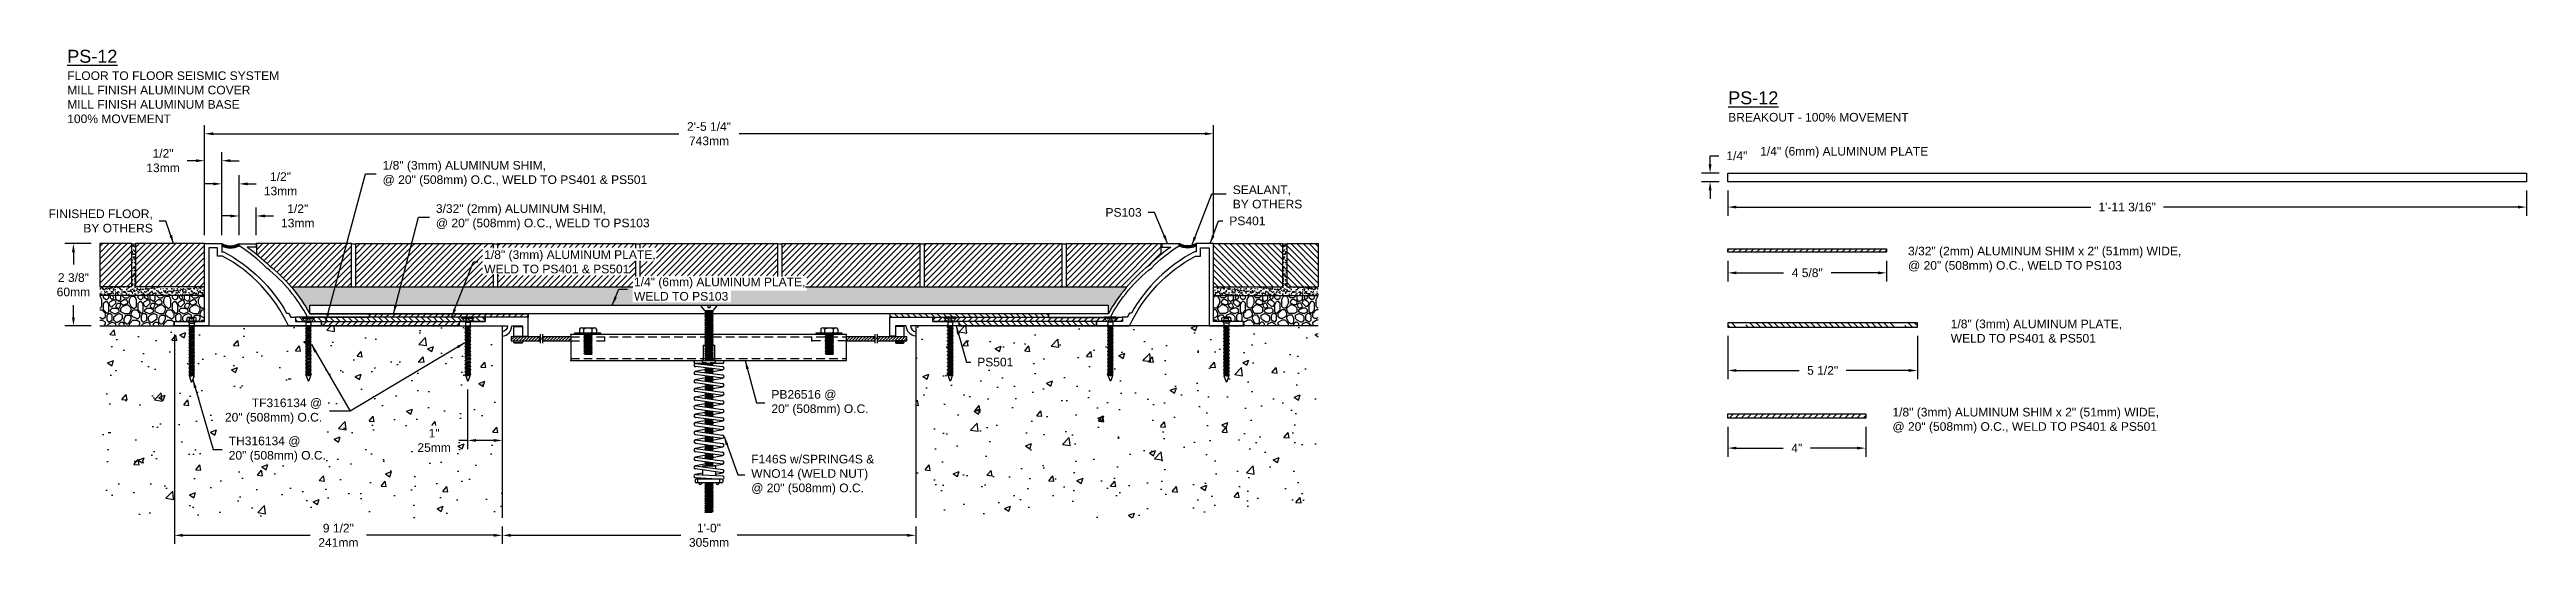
# Model space of a CAD drawing. Header units: inches. Extents: x -10.7 to 61.2, y -5.6 to 9.
import ezdxf

# ---------------------------------------------------------------- set-up
doc = ezdxf.new("R2010")
doc.units = ezdxf.units.IN
doc.header["$MEASUREMENT"] = 0
doc.linetypes.add('HIDDEN', pattern=[0.375, 0.25, -0.125])
for name, color, linetype in [('ANCHORS', 4, 'Continuous'), ('CONDITIONS', 1, 'Continuous'), ('DIMENSIONS', 3, 'Continuous'), ('FILLERS', 2, 'Continuous'), ('METALS', 7, 'Continuous'), ('TEXT', 2, 'Continuous')]:
    doc.layers.add(name, color=color, linetype=linetype)
doc.styles.add('ARIAL', font='arial.ttf')
doc.dimstyles.new('Arial', dxfattribs={"dimtxt": 0.25, "dimasz": 0.25, "dimexe": 0.25, "dimexo": 0.25, "dimgap": 0.25, "dimtad": 0, "dimtih": 1, "dimtoh": 1, "dimdec": 4, "dimzin": 3, "dimdsep": 46, "dimlunit": 4, "dimtxsty": 'ARIAL', "dimcen": 0.25, "dimadec": 0, "dimazin": 0, "dimtfac": 1, "dimtdec": 4, "dimtofl": 0, "dimtmove": 0, "dimatfit": 3, "dimfxl": 0, "dimfrac": 2, "dimtolj": 1, "dimtzin": 0, "dimarcsym": 0})
pattern_1 = [(45, (-8, 0), (-0.0883883, 0.0883883), [])]
pattern_2 = [(135, (24.84067, 0), (0.0883883, 0.0883883), [])]
pattern_3 = [(45, (2, 2e-15), (-0.0883883, 0.0883883), [])]
pattern_4 = [(135, (14.84067, 2e-15), (0.0883883, 0.0883883), [])]

msp = doc.modelspace()

# ---------------------------------------------------------------- texts
at = {"layer": 'TEXT', "char_height": 0.375, "attachment_point": 1, "style": 'ARIAL'}
for s, insert, width in [('{\\LPS-12\\P\\H0.6667x;\\lFLOOR TO FLOOR SEISMIC SYSTEM\\PMILL FINISH ALUMINUM COVER\\PMILL FINISH ALUMINUM BASE\\P100% MOVEMENT}', (-10.20544, 9.04067), 8.375), ('{\\LPS-12\\P\\H0.6667x;\\lBREAKOUT - 100% MOVEMENT}', (37.99799, 7.8366), 5.28125)]:
    msp.add_mtext(s, dxfattribs=dict(at, insert=insert, width=width))
at = {"layer": 'TEXT', "char_height": 0.25, "style": 'ARIAL'}
for s, insert, attachment_point in [('1/8" (3mm) ALUMINUM SHIM,\\P@ 20" (508mm) O.C., WELD TO PS401 & PS501', (-1.0522, 5.44757), 4), ('1/4" (6mm) ALUMINUM PLATE', (38.92704, 6.06354), 4), ('\\A1;SEALANT,\\PBY OTHERS', (23.61977, 4.77551), 4), ('\\A1;FINISHED FLOOR,\\PBY OTHERS', (-7.72086, 4.07817), 6), ('3/32" (2mm) ALUMINUM SHIM,\\P@ 20" (508mm) O.C., WELD TO PS103', (0.49262, 4.19266), 4), ('\\A1;PS103', (20.97557, 4.32634), 6), ('\\A1;PS401', (23.52016, 4.08136), 4), ('1/8" (3mm) ALUMINUM PLATE,\\PWELD TO PS401 & PS501', (1.89619, 2.89431), 4), ('3/32" (2mm) ALUMINUM SHIM x 2" (51mm) WIDE,\\P@ 20" (508mm) O.C., WELD TO PS103', (43.21727, 2.96248), 4), ('1/4" (6mm) ALUMINUM PLATE,\\PWELD TO PS103', (6.24243, 2.10367), 4), ('1/8" (3mm) ALUMINUM PLATE,\\PWELD TO PS401 & PS501', (44.45681, 0.88672), 4), ('\\A1;PS501', (16.20314, -0.01093), 4), ('TF316134 @\\P20" (508mm) O.C.', (-2.80683, -1.43671), 6), ('PB26516 @\\P20" (508mm) O.C.', (10.23003, -1.19077), 4), ('1/8" (3mm) ALUMINUM SHIM x 2" (51mm) WIDE,\\P@ 20" (508mm) O.C., WELD TO PS401 & PS501', (42.76464, -1.70609), 4), ('\\A1;TH316134 @\\P20" (508mm) O.C.', (-5.51862, -2.53958), 4), ('F146S w/SPRING4S &\\PWNO14 (WELD NUT)\\P@ 20" (508mm) O.C.', (9.64472, -3.27575), 4)]:
    msp.add_mtext(s, dxfattribs=dict(at, insert=insert, attachment_point=attachment_point))

# ---------------------------------------------------------------- blocks, each defined once
blk = doc.blocks.new('PS401')
blk.add_lwpolyline([(4.265, 0), (3.309, 0, 0.163545), (1.394, 2.025), (1.25, 2.025), (1.25, 2.26), (1, 2.26), (1, 0), (0, 0), (0, 0.125), (0.49, 0.125), (0.5, 0.115), (0.51, 0.125), (0.875, 0.125), (0.875, 2.385), (1.375, 2.385), (1.375, 2.15), (1.425, 2.15, -0.144709), (3.257, 0.375), (3.311, 0.375, -0.007801), (3.378, 0.25), (3.515, 0.25), (3.515, 0.125), (4.265, 0.125)], format="xyb", close=True)
blk = doc.blocks.new('PS501')
blk.add_lwpolyline([(1.25, 0.001, 0.389325), (1.524, 0.3), (1.839, 0.3), (1.839, 0), (1.979, 0, 0.414214), (1.999, 0.02), (1.999, 0.55), (0.75, 0.55), (0.75, 0.425), (0, 0.425), (0, 0.3), (1.399, 0.3, -0.371701), (1.25, 0.127), (1.25, 0.001)], format="xyb", close=True)
blk = doc.blocks.new('Ps103')
blk.add_lwpolyline([(46.051, -32.94), (44.32, -32.94), (44.32, -33.04), (46.111, -33.04, -0.104424), (47.3, -31.611, -0.058251), (48.103, -30.967), (48.103, -30.905), (47.603, -30.905), (47.603, -31.005), (47.865, -31.005, 0.045636), (47.233, -31.536, 0.100763)], format="xyb", close=True)
blk = doc.blocks.new('TH-316134')
for p, q in [((-0.157, 0.019), (0.157, 0.019)), ((-0.157, 0), (-0.157, 0.019)), ((-0.157, 0), (0.157, 0)), ((-0.135, 0.029), (-0.129, 0.1)), ((-0.115, 0), (-0.07, -0.045)), ((-0.097, 0.127), (-0.027, 0.127)), ((-0.065, 0.019), (-0.065, 0.1)), ((-0.023, 0.083), (-0.027, 0.127)), ((-0.023, 0.083), (0.023, 0.083)), ((0.023, 0.083), (0.027, 0.127)), ((0.027, 0.127), (0.097, 0.127)), ((0.064, 0.019), (0.064, 0.1)), ((0.115, 0), (0.07, -0.045)), ((0.135, 0.029), (0.129, 0.1)), ((0.157, 0.019), (0.157, 0)), ((-0.086, -0.234), (0.086, -0.184)), ((-0.086, -0.234), (-0.062, -0.221)), ((-0.086, -0.234), (-0.062, -0.247)), ((-0.086, -0.336), (0.086, -0.285)), ((-0.086, -0.336), (-0.062, -0.323)), ((-0.086, -0.336), (-0.062, -0.349)), ((-0.086, -0.437), (0.086, -0.387)), ((-0.086, -0.437), (-0.062, -0.425)), ((-0.086, -0.437), (-0.062, -0.45)), ((-0.086, -0.539), (0.086, -0.488)), ((-0.086, -0.539), (-0.062, -0.526)), ((-0.086, -0.539), (-0.062, -0.552)), ((-0.086, -0.641), (0.086, -0.59)), ((-0.086, -0.641), (-0.062, -0.628)), ((-0.086, -0.641), (-0.062, -0.654)), ((-0.086, -0.742), (0.086, -0.691)), ((-0.074, -0.184), (0.032, -0.147)), ((-0.074, -0.184), (-0.062, -0.177)), ((-0.074, -0.184), (-0.062, -0.19)), ((-0.074, -0.285), (0.074, -0.234)), ((-0.074, -0.285), (-0.062, -0.279)), ((-0.074, -0.285), (-0.062, -0.291)), ((-0.074, -0.387), (0.074, -0.336)), ((-0.074, -0.387), (-0.062, -0.381)), ((-0.074, -0.387), (-0.062, -0.393)), ((-0.074, -0.488), (0.074, -0.437)), ((-0.074, -0.488), (-0.062, -0.482)), ((-0.074, -0.488), (-0.062, -0.494)), ((-0.074, -0.59), (0.074, -0.539)), ((-0.074, -0.59), (-0.062, -0.584)), ((-0.074, -0.59), (-0.062, -0.596)), ((-0.074, -0.691), (0.074, -0.641)), ((-0.074, -0.691), (-0.062, -0.685)), ((-0.074, -0.691), (-0.062, -0.698)), ((-0.07, -0.045), (0.07, -0.045)), ((-0.07, -0.045), (-0.07, -0.112)), ((-0.069, -0.122), (-0.063, -0.148)), ((0.032, -0.147), (-0.062, -0.19)), ((-0.062, -0.177), (0.032, -0.147)), ((-0.062, -0.157), (-0.062, -0.177)), ((0.062, -0.171), (-0.062, -0.221)), ((-0.062, -0.19), (-0.062, -0.221)), ((0.062, -0.197), (-0.062, -0.247)), ((-0.062, -0.279), (0.062, -0.228)), ((0.062, -0.241), (-0.062, -0.291)), ((-0.062, -0.247), (-0.062, -0.279)), ((0.062, -0.272), (-0.062, -0.323)), ((-0.062, -0.291), (-0.062, -0.323)), ((0.062, -0.298), (-0.062, -0.349)), ((-0.062, -0.381), (0.062, -0.33)), ((0.062, -0.342), (-0.062, -0.393)), ((-0.062, -0.349), (-0.062, -0.381)), ((0.062, -0.374), (-0.062, -0.425)), ((-0.062, -0.393), (-0.062, -0.425)), ((0.062, -0.4), (-0.062, -0.45)), ((-0.062, -0.482), (0.062, -0.431)), ((0.062, -0.444), (-0.062, -0.494)), ((-0.062, -0.45), (-0.062, -0.482)), ((0.062, -0.475), (-0.062, -0.526)), ((-0.062, -0.494), (-0.062, -0.526)), ((0.062, -0.501), (-0.062, -0.552)), ((-0.062, -0.584), (0.062, -0.533)), ((0.062, -0.545), (-0.062, -0.596)), ((-0.062, -0.552), (-0.062, -0.584)), ((0.062, -0.577), (-0.062, -0.628)), ((-0.062, -0.596), (-0.062, -0.628)), ((0.062, -0.603), (-0.062, -0.654)), ((-0.062, -0.685), (0.062, -0.634)), ((0.062, -0.647), (-0.062, -0.698)), ((-0.062, -0.654), (-0.062, -0.685)), ((0.062, -0.678), (-0.062, -0.729)), ((-0.062, -0.698), (-0.062, -0.729)), ((0.062, -0.704), (-0.062, -0.755)), ((0.062, -0.157), (0.062, -0.171)), ((0.086, -0.184), (0.062, -0.171)), ((0.086, -0.184), (0.062, -0.197)), ((0.062, -0.197), (0.062, -0.228)), ((0.074, -0.234), (0.062, -0.228)), ((0.074, -0.234), (0.062, -0.241)), ((0.062, -0.241), (0.062, -0.272)), ((0.086, -0.285), (0.062, -0.272)), ((0.086, -0.285), (0.062, -0.298)), ((0.062, -0.298), (0.062, -0.33)), ((0.074, -0.336), (0.062, -0.33)), ((0.074, -0.336), (0.062, -0.342)), ((0.062, -0.342), (0.062, -0.374)), ((0.086, -0.387), (0.062, -0.374)), ((0.086, -0.387), (0.062, -0.4)), ((0.062, -0.4), (0.062, -0.431)), ((0.074, -0.437), (0.062, -0.431)), ((0.074, -0.437), (0.062, -0.444)), ((0.062, -0.444), (0.062, -0.475)), ((0.086, -0.488), (0.062, -0.475)), ((0.086, -0.488), (0.062, -0.501)), ((0.062, -0.501), (0.062, -0.533)), ((0.074, -0.539), (0.062, -0.533)), ((0.074, -0.539), (0.062, -0.545)), ((0.062, -0.545), (0.062, -0.577)), ((0.086, -0.59), (0.062, -0.577)), ((0.086, -0.59), (0.062, -0.603)), ((0.062, -0.603), (0.062, -0.634)), ((0.074, -0.641), (0.062, -0.634)), ((0.074, -0.641), (0.062, -0.647)), ((0.062, -0.647), (0.062, -0.678)), ((0.086, -0.691), (0.062, -0.678)), ((0.086, -0.691), (0.062, -0.704)), ((0.062, -0.704), (0.062, -0.736)), ((0.069, -0.122), (0.063, -0.148)), ((0.07, -0.045), (0.07, -0.112)), ((-0.086, -0.742), (-0.062, -0.729)), ((-0.086, -0.742), (-0.062, -0.755)), ((-0.086, -0.844), (0.086, -0.793)), ((-0.086, -0.844), (-0.062, -0.831)), ((-0.086, -0.844), (-0.062, -0.857)), ((-0.086, -0.945), (0.086, -0.895)), ((-0.086, -0.945), (-0.062, -0.932)), ((-0.086, -0.945), (-0.062, -0.958)), ((-0.086, -1.047), (0.086, -0.996)), ((-0.086, -1.047), (-0.062, -1.034)), ((-0.086, -1.047), (-0.062, -1.06)), ((-0.086, -1.141), (0.086, -1.09)), ((-0.086, -1.141), (-0.062, -1.128)), ((-0.086, -1.141), (-0.062, -1.154)), ((-0.086, -1.242), (0.086, -1.191)), ((-0.086, -1.242), (-0.062, -1.229)), ((-0.086, -1.242), (-0.062, -1.255)), ((-0.086, -1.344), (0.086, -1.293)), ((-0.086, -1.344), (-0.062, -1.331)), ((-0.086, -1.344), (-0.062, -1.357)), ((-0.086, -1.445), (0.086, -1.395)), ((-0.086, -1.445), (-0.062, -1.432)), ((-0.074, -0.793), (0.074, -0.742)), ((-0.074, -0.793), (-0.062, -0.787)), ((-0.074, -0.793), (-0.062, -0.799)), ((-0.074, -0.895), (0.074, -0.844)), ((-0.074, -0.895), (-0.062, -0.888)), ((-0.074, -0.895), (-0.062, -0.901)), ((-0.074, -0.996), (0.074, -0.945)), ((-0.074, -0.996), (-0.062, -0.99)), ((-0.074, -0.996), (-0.062, -1.002)), ((-0.074, -1.09), (0.074, -1.039)), ((-0.074, -1.09), (-0.062, -1.084)), ((-0.074, -1.09), (-0.062, -1.096)), ((-0.074, -1.191), (0.074, -1.141)), ((-0.074, -1.191), (-0.062, -1.185)), ((-0.074, -1.191), (-0.062, -1.198)), ((-0.074, -1.293), (0.074, -1.242)), ((-0.074, -1.293), (-0.062, -1.287)), ((-0.074, -1.293), (-0.062, -1.299)), ((-0.074, -1.395), (0.074, -1.344)), ((-0.074, -1.395), (-0.062, -1.388)), ((-0.074, -1.395), (-0.062, -1.401)), ((-0.062, -0.787), (0.062, -0.736)), ((0.062, -0.748), (-0.062, -0.799)), ((-0.062, -0.755), (-0.062, -0.787)), ((0.062, -0.78), (-0.062, -0.831)), ((-0.062, -0.799), (-0.062, -0.831)), ((0.062, -0.806), (-0.062, -0.857)), ((-0.062, -0.888), (0.062, -0.838)), ((0.062, -0.85), (-0.062, -0.901)), ((-0.062, -0.857), (-0.062, -0.888)), ((0.062, -0.882), (-0.062, -0.932)), ((-0.062, -0.901), (-0.062, -0.932)), ((0.062, -0.907), (-0.062, -0.958)), ((-0.062, -0.99), (0.062, -0.939)), ((0.062, -0.951), (-0.062, -1.002)), ((-0.062, -0.958), (-0.062, -0.99)), ((0.062, -0.983), (-0.062, -1.034)), ((-0.062, -1.002), (-0.062, -1.034)), ((0.062, -1.009), (-0.062, -1.06)), ((-0.062, -1.084), (0.062, -1.033)), ((0.062, -1.045), (-0.062, -1.096)), ((-0.062, -1.052), (-0.062, -1.084)), ((0.062, -1.077), (-0.062, -1.128)), ((-0.062, -1.096), (-0.062, -1.128)), ((0.062, -1.103), (-0.062, -1.154)), ((-0.062, -1.185), (0.062, -1.134)), ((0.062, -1.147), (-0.062, -1.198)), ((-0.062, -1.154), (-0.062, -1.185)), ((0.062, -1.178), (-0.062, -1.229)), ((-0.062, -1.198), (-0.062, -1.229)), ((0.062, -1.204), (-0.062, -1.255)), ((-0.062, -1.287), (0.062, -1.236)), ((0.062, -1.248), (-0.062, -1.299)), ((-0.062, -1.255), (-0.062, -1.287)), ((0.062, -1.28), (-0.062, -1.331)), ((-0.062, -1.299), (-0.062, -1.331)), ((0.062, -1.306), (-0.062, -1.357)), ((-0.062, -1.388), (0.062, -1.338)), ((0.062, -1.35), (-0.062, -1.401)), ((-0.062, -1.357), (-0.062, -1.388)), ((0.062, -1.382), (-0.062, -1.432)), ((-0.062, -1.401), (-0.062, -1.432)), ((0.062, -1.407), (-0.062, -1.458)), ((0.074, -0.742), (0.062, -0.736)), ((0.074, -0.742), (0.062, -0.748)), ((0.062, -0.748), (0.062, -0.78)), ((0.086, -0.793), (0.062, -0.78)), ((0.086, -0.793), (0.062, -0.806)), ((0.062, -0.806), (0.062, -0.838)), ((0.074, -0.844), (0.062, -0.838)), ((0.074, -0.844), (0.062, -0.85)), ((0.062, -0.85), (0.062, -0.882)), ((0.086, -0.895), (0.062, -0.882)), ((0.086, -0.895), (0.062, -0.907)), ((0.062, -0.907), (0.062, -0.939)), ((0.074, -0.945), (0.062, -0.939)), ((0.074, -0.945), (0.062, -0.951)), ((0.062, -0.951), (0.062, -0.983)), ((0.086, -0.996), (0.062, -0.983)), ((0.086, -0.996), (0.062, -1.009)), ((0.062, -1.001), (0.062, -1.033)), ((0.074, -1.039), (0.062, -1.033)), ((0.074, -1.039), (0.062, -1.045)), ((0.062, -1.045), (0.062, -1.077)), ((0.086, -1.09), (0.062, -1.077)), ((0.086, -1.09), (0.062, -1.103)), ((0.062, -1.103), (0.062, -1.134)), ((0.074, -1.141), (0.062, -1.134)), ((0.074, -1.141), (0.062, -1.147)), ((0.062, -1.147), (0.062, -1.178)), ((0.086, -1.191), (0.062, -1.178)), ((0.086, -1.191), (0.062, -1.204)), ((0.062, -1.204), (0.062, -1.236)), ((0.074, -1.242), (0.062, -1.236)), ((0.074, -1.242), (0.062, -1.248)), ((0.062, -1.248), (0.062, -1.28)), ((0.086, -1.293), (0.062, -1.28)), ((0.086, -1.293), (0.062, -1.306)), ((0.062, -1.306), (0.062, -1.338)), ((0.074, -1.344), (0.062, -1.338)), ((0.074, -1.344), (0.062, -1.35)), ((0.062, -1.35), (0.062, -1.382)), ((0.086, -1.395), (0.062, -1.382)), ((0.086, -1.395), (0.062, -1.407)), ((0.062, -1.407), (0.062, -1.439)), ((-0.086, -1.445), (-0.062, -1.458)), ((-0.086, -1.547), (0.086, -1.496)), ((-0.086, -1.547), (-0.062, -1.534)), ((-0.086, -1.547), (-0.062, -1.56)), ((-0.074, -1.496), (0.074, -1.445)), ((-0.074, -1.496), (-0.062, -1.49)), ((-0.074, -1.496), (-0.062, -1.502)), ((-0.062, -1.49), (0.062, -1.439)), ((0.062, -1.451), (-0.062, -1.502)), ((-0.062, -1.458), (-0.062, -1.49)), ((0.062, -1.483), (-0.062, -1.534)), ((-0.062, -1.502), (-0.062, -1.534)), ((0.062, -1.509), (-0.062, -1.56)), ((-0.062, -1.56), (-0.062, -1.586)), ((-0.06, -1.601), (-0.01, -1.744)), ((-0.034, -1.584), (0.062, -1.541)), ((-0.034, -1.584), (0.074, -1.547)), ((0.062, -1.553), (-0.034, -1.584)), ((0.06, -1.601), (0.01, -1.744)), ((0.074, -1.445), (0.062, -1.439)), ((0.074, -1.445), (0.062, -1.451)), ((0.062, -1.451), (0.062, -1.483)), ((0.086, -1.496), (0.062, -1.483)), ((0.086, -1.496), (0.062, -1.509)), ((0.062, -1.509), (0.062, -1.541)), ((0.074, -1.547), (0.062, -1.541)), ((0.074, -1.547), (0.062, -1.553)), ((0.062, -1.553), (0.062, -1.586))]:
    blk.add_line(p, q)
for centre, radius, start, end in [((-0.146, 0.03), 0.0112, 270, 355), ((-0.097, 0.095), 0.0327, 9.28497, 170.71503), ((0, 0.038), 0.0896, 107.42152, 136.04074), ((0, 0.038), 0.0896, 43.95926, 72.57848), ((0.097, 0.095), 0.0327, 9.28497, 170.71503), ((0.146, 0.03), 0.0112, 185, 270), ((-0.023, -0.112), 0.0465, 180, 191.9357), ((-0.109, -0.157), 0.0465, 0, 11.9357), ((0.109, -0.157), 0.0465, 168.0643, 180), ((0.023, -0.112), 0.0465, 348.0643, 0), ((-0.016, -1.586), 0.0465, 180, 199.30575), ((0, -1.739), 0.0106, 204.10008, 335.89992), ((0.016, -1.586), 0.0465, 340.69425, 0)]:
    blk.add_arc(centre, radius, start, end)
blk = doc.blocks.new('TH316134')
blk.add_blockref('TH-316134', (0, 0))
blk = doc.blocks.new('TF316134')
for p, q in [((-0.163, 0), (0.163, 0)), ((-0.104, -0.013), (-0.113, 0)), ((-0.176, -0.029), (-0.175, -0.01)), ((-0.176, -0.029), (0.176, -0.029)), ((-0.176, -0.029), (-0.07, -0.141)), ((-0.082, -0.047), (-0.091, -0.032)), ((-0.086, -0.33), (0.086, -0.28)), ((-0.086, -0.33), (-0.062, -0.317)), ((-0.086, -0.33), (-0.062, -0.343)), ((-0.086, -0.432), (0.086, -0.381)), ((-0.086, -0.432), (-0.062, -0.419)), ((-0.086, -0.432), (-0.062, -0.445)), ((-0.086, -0.533), (0.086, -0.483)), ((-0.086, -0.533), (-0.062, -0.521)), ((-0.086, -0.533), (-0.062, -0.546)), ((-0.086, -0.635), (0.086, -0.584)), ((-0.086, -0.635), (-0.062, -0.622)), ((-0.086, -0.635), (-0.062, -0.648)), ((-0.086, -0.737), (0.086, -0.686)), ((-0.074, -0.28), (0.032, -0.243)), ((-0.074, -0.28), (-0.062, -0.273)), ((-0.074, -0.28), (-0.062, -0.286)), ((-0.074, -0.381), (0.074, -0.33)), ((-0.074, -0.381), (-0.062, -0.375)), ((-0.074, -0.381), (-0.062, -0.387)), ((-0.074, -0.483), (0.074, -0.432)), ((-0.074, -0.483), (-0.062, -0.477)), ((-0.074, -0.483), (-0.062, -0.489)), ((-0.074, -0.584), (0.074, -0.533)), ((-0.074, -0.584), (-0.062, -0.578)), ((-0.074, -0.584), (-0.062, -0.59)), ((-0.074, -0.686), (0.074, -0.635)), ((-0.074, -0.686), (-0.062, -0.68)), ((-0.074, -0.686), (-0.062, -0.692)), ((-0.07, -0.141), (0.07, -0.141)), ((-0.07, -0.141), (-0.07, -0.208)), ((-0.053, -0.09), (-0.069, -0.066)), ((-0.069, -0.218), (-0.063, -0.244)), ((-0.062, -0.273), (0.032, -0.243)), ((0.032, -0.243), (-0.062, -0.286)), ((-0.062, -0.253), (-0.062, -0.273)), ((0.062, -0.267), (-0.062, -0.317)), ((-0.062, -0.286), (-0.062, -0.317)), ((0.062, -0.293), (-0.062, -0.343)), ((-0.062, -0.375), (0.062, -0.324)), ((0.062, -0.337), (-0.062, -0.387)), ((-0.062, -0.343), (-0.062, -0.375)), ((0.062, -0.368), (-0.062, -0.419)), ((-0.062, -0.387), (-0.062, -0.419)), ((0.062, -0.394), (-0.062, -0.445)), ((-0.062, -0.477), (0.062, -0.426)), ((0.062, -0.438), (-0.062, -0.489)), ((-0.062, -0.445), (-0.062, -0.477)), ((0.062, -0.47), (-0.062, -0.521)), ((-0.062, -0.489), (-0.062, -0.521)), ((0.062, -0.496), (-0.062, -0.546)), ((-0.062, -0.578), (0.062, -0.527)), ((0.062, -0.54), (-0.062, -0.59)), ((-0.062, -0.546), (-0.062, -0.578)), ((0.062, -0.571), (-0.062, -0.622)), ((-0.062, -0.59), (-0.062, -0.622)), ((0.062, -0.597), (-0.062, -0.648)), ((-0.062, -0.68), (0.062, -0.629)), ((0.062, -0.641), (-0.062, -0.692)), ((-0.062, -0.648), (-0.062, -0.68)), ((0.062, -0.673), (-0.062, -0.724)), ((-0.062, -0.692), (-0.062, -0.724)), ((0.062, -0.699), (-0.062, -0.75)), ((-0.031, -0.125), (-0.044, -0.104)), ((-0.031, -0.005), (-0.031, 0)), ((-0.03, -0.026), (-0.03, -0.019)), ((-0.028, -0.051), (-0.029, -0.032)), ((-0.026, -0.091), (-0.028, -0.065)), ((-0.024, -0.126), (-0.025, -0.11)), ((-0.024, -0.135), (-0.011, -0.135)), ((-0.002, -0.135), (0.018, -0.135)), ((0.037, -0.115), (0.024, -0.135)), ((0.024, -0.135), (0.025, -0.125)), ((0.025, -0.11), (0.026, -0.09)), ((0.027, -0.07), (0.029, -0.048)), ((0.03, -0.026), (0.031, -0.008)), ((0.066, -0.071), (0.049, -0.098)), ((0.062, -0.253), (0.062, -0.267)), ((0.086, -0.28), (0.062, -0.267)), ((0.086, -0.28), (0.062, -0.293)), ((0.062, -0.293), (0.062, -0.324)), ((0.074, -0.33), (0.062, -0.324)), ((0.074, -0.33), (0.062, -0.337)), ((0.062, -0.337), (0.062, -0.368)), ((0.086, -0.381), (0.062, -0.368)), ((0.086, -0.381), (0.062, -0.394)), ((0.062, -0.394), (0.062, -0.426)), ((0.074, -0.432), (0.062, -0.426)), ((0.074, -0.432), (0.062, -0.438)), ((0.062, -0.438), (0.062, -0.47)), ((0.086, -0.483), (0.062, -0.47)), ((0.086, -0.483), (0.062, -0.496)), ((0.062, -0.496), (0.062, -0.527)), ((0.074, -0.533), (0.062, -0.527)), ((0.074, -0.533), (0.062, -0.54)), ((0.062, -0.54), (0.062, -0.571)), ((0.086, -0.584), (0.062, -0.571)), ((0.086, -0.584), (0.062, -0.597)), ((0.062, -0.597), (0.062, -0.629)), ((0.074, -0.635), (0.062, -0.629)), ((0.074, -0.635), (0.062, -0.641)), ((0.062, -0.641), (0.062, -0.673)), ((0.086, -0.686), (0.062, -0.673)), ((0.086, -0.686), (0.062, -0.699)), ((0.062, -0.699), (0.062, -0.73)), ((0.069, -0.218), (0.063, -0.244)), ((0.07, -0.141), (0.176, -0.029)), ((0.07, -0.141), (0.07, -0.208)), ((0.09, -0.035), (0.075, -0.058)), ((0.11, -0.005), (0.098, -0.022)), ((0.176, -0.029), (0.175, -0.01)), ((-0.086, -0.737), (-0.062, -0.724)), ((-0.086, -0.737), (-0.062, -0.75)), ((-0.086, -0.838), (0.086, -0.787)), ((-0.086, -0.838), (-0.062, -0.825)), ((-0.086, -0.838), (-0.062, -0.851)), ((-0.086, -0.94), (0.086, -0.889)), ((-0.086, -0.94), (-0.062, -0.927)), ((-0.086, -0.94), (-0.062, -0.953)), ((-0.086, -1.041), (0.086, -0.991)), ((-0.086, -1.041), (-0.062, -1.028)), ((-0.086, -1.041), (-0.062, -1.054)), ((-0.086, -1.143), (0.086, -1.092)), ((-0.086, -1.143), (-0.062, -1.13)), ((-0.086, -1.143), (-0.062, -1.156)), ((-0.086, -1.251), (0.086, -1.2)), ((-0.086, -1.251), (-0.062, -1.238)), ((-0.086, -1.251), (-0.062, -1.264)), ((-0.086, -1.361), (0.086, -1.31)), ((-0.086, -1.361), (-0.062, -1.348)), ((-0.086, -1.361), (-0.062, -1.374)), ((-0.086, -1.467), (0.086, -1.416)), ((-0.074, -0.787), (0.074, -0.737)), ((-0.074, -0.787), (-0.062, -0.781)), ((-0.074, -0.787), (-0.062, -0.794)), ((-0.074, -0.889), (0.074, -0.838)), ((-0.074, -0.889), (-0.062, -0.883)), ((-0.074, -0.889), (-0.062, -0.895)), ((-0.074, -0.991), (0.074, -0.94)), ((-0.074, -0.991), (-0.062, -0.984)), ((-0.074, -0.991), (-0.062, -0.997)), ((-0.074, -1.092), (0.074, -1.041)), ((-0.074, -1.092), (-0.062, -1.086)), ((-0.074, -1.092), (-0.062, -1.098)), ((-0.074, -1.2), (0.074, -1.149)), ((-0.074, -1.2), (-0.062, -1.194)), ((-0.074, -1.2), (-0.062, -1.206)), ((-0.074, -1.31), (0.074, -1.259)), ((-0.074, -1.31), (-0.062, -1.304)), ((-0.074, -1.31), (-0.062, -1.316)), ((-0.074, -1.416), (0.074, -1.365)), ((-0.074, -1.416), (-0.062, -1.41)), ((-0.074, -1.416), (-0.062, -1.422)), ((-0.062, -0.781), (0.062, -0.73)), ((0.062, -0.743), (-0.062, -0.794)), ((-0.062, -0.75), (-0.062, -0.781)), ((0.062, -0.774), (-0.062, -0.825)), ((-0.062, -0.794), (-0.062, -0.825)), ((0.062, -0.8), (-0.062, -0.851)), ((-0.062, -0.883), (0.062, -0.832)), ((0.062, -0.844), (-0.062, -0.895)), ((-0.062, -0.851), (-0.062, -0.883)), ((0.062, -0.876), (-0.062, -0.927)), ((-0.062, -0.895), (-0.062, -0.927)), ((0.062, -0.902), (-0.062, -0.953)), ((-0.062, -0.984), (0.062, -0.934)), ((0.062, -0.946), (-0.062, -0.997)), ((-0.062, -0.953), (-0.062, -0.984)), ((0.062, -0.978), (-0.062, -1.028)), ((-0.062, -0.997), (-0.062, -1.028)), ((0.062, -1.003), (-0.062, -1.054)), ((-0.062, -1.086), (0.062, -1.035)), ((0.062, -1.047), (-0.062, -1.098)), ((-0.062, -1.054), (-0.062, -1.086)), ((0.062, -1.079), (-0.062, -1.13)), ((-0.062, -1.098), (-0.062, -1.13)), ((0.062, -1.105), (-0.062, -1.156)), ((-0.062, -1.194), (0.062, -1.143)), ((0.062, -1.155), (-0.062, -1.206)), ((-0.062, -1.156), (-0.062, -1.182)), ((-0.062, -1.182), (-0.062, -1.681)), ((0.062, -1.187), (-0.062, -1.238)), ((0.062, -1.213), (-0.062, -1.264)), ((-0.062, -1.304), (0.062, -1.253)), ((0.062, -1.265), (-0.062, -1.316)), ((0.062, -1.297), (-0.062, -1.348)), ((0.062, -1.323), (-0.062, -1.374)), ((-0.062, -1.41), (0.062, -1.359)), ((0.062, -1.371), (-0.062, -1.422)), ((0.062, -1.403), (-0.062, -1.454)), ((0.062, -1.429), (-0.062, -1.479)), ((0.074, -0.737), (0.062, -0.73)), ((0.074, -0.737), (0.062, -0.743)), ((0.062, -0.743), (0.062, -0.774)), ((0.086, -0.787), (0.062, -0.774)), ((0.086, -0.787), (0.062, -0.8)), ((0.062, -0.8), (0.062, -0.832)), ((0.074, -0.838), (0.062, -0.832)), ((0.074, -0.838), (0.062, -0.844)), ((0.062, -0.844), (0.062, -0.876)), ((0.086, -0.889), (0.062, -0.876)), ((0.086, -0.889), (0.062, -0.902)), ((0.062, -0.902), (0.062, -0.934)), ((0.074, -0.94), (0.062, -0.934)), ((0.074, -0.94), (0.062, -0.946)), ((0.062, -0.946), (0.062, -0.978)), ((0.086, -0.991), (0.062, -0.978)), ((0.086, -0.991), (0.062, -1.003)), ((0.062, -1.003), (0.062, -1.035)), ((0.074, -1.041), (0.062, -1.035)), ((0.074, -1.041), (0.062, -1.047)), ((0.062, -1.047), (0.062, -1.079)), ((0.086, -1.092), (0.062, -1.079)), ((0.086, -1.092), (0.062, -1.105)), ((0.062, -1.105), (0.062, -1.137)), ((0.062, -1.111), (0.062, -1.143)), ((0.074, -1.149), (0.062, -1.143)), ((0.074, -1.149), (0.062, -1.155)), ((0.062, -1.149), (0.062, -1.182)), ((0.062, -1.155), (0.062, -1.187)), ((0.062, -1.182), (0.062, -1.681)), ((0.086, -1.2), (0.062, -1.187)), ((0.086, -1.2), (0.062, -1.213)), ((0.062, -1.221), (0.062, -1.253)), ((0.074, -1.259), (0.062, -1.253)), ((0.074, -1.259), (0.062, -1.265)), ((0.062, -1.265), (0.062, -1.297)), ((0.086, -1.31), (0.062, -1.297)), ((0.086, -1.31), (0.062, -1.323)), ((0.062, -1.327), (0.062, -1.359)), ((0.074, -1.365), (0.062, -1.359)), ((0.074, -1.365), (0.062, -1.371)), ((0.062, -1.371), (0.062, -1.403)), ((0.086, -1.416), (0.062, -1.403)), ((0.086, -1.416), (0.062, -1.429)), ((0.062, -1.429), (0.062, -1.461)), ((-0.086, -1.467), (-0.062, -1.454)), ((-0.086, -1.467), (-0.062, -1.479)), ((-0.086, -1.569), (0.086, -1.518)), ((-0.086, -1.569), (-0.062, -1.556)), ((-0.086, -1.569), (-0.062, -1.582)), ((-0.086, -1.671), (0.086, -1.62)), ((-0.086, -1.671), (-0.062, -1.658)), ((-0.086, -1.671), (-0.062, -1.684)), ((-0.074, -1.518), (0.074, -1.467)), ((-0.074, -1.518), (-0.062, -1.512)), ((-0.074, -1.518), (-0.062, -1.524)), ((-0.074, -1.62), (0.074, -1.569)), ((-0.074, -1.62), (-0.062, -1.614)), ((-0.074, -1.62), (-0.062, -1.626)), ((-0.062, -1.512), (0.062, -1.461)), ((0.062, -1.473), (-0.062, -1.524)), ((0.062, -1.505), (-0.062, -1.556)), ((0.062, -1.531), (-0.062, -1.582)), ((-0.062, -1.614), (0.062, -1.563)), ((0.062, -1.576), (-0.062, -1.626)), ((0.062, -1.607), (-0.062, -1.658)), ((0.062, -1.633), (-0.062, -1.684)), ((-0.06, -1.696), (-0.01, -1.839)), ((-0.019, -1.693), (0.077, -1.65)), ((-0.019, -1.693), (0.088, -1.656)), ((0.077, -1.663), (-0.019, -1.693)), ((0.06, -1.696), (0.01, -1.839)), ((0.074, -1.467), (0.062, -1.461)), ((0.074, -1.467), (0.062, -1.473)), ((0.062, -1.473), (0.062, -1.505)), ((0.086, -1.518), (0.062, -1.505)), ((0.086, -1.518), (0.062, -1.531)), ((0.062, -1.532), (0.062, -1.563)), ((0.074, -1.569), (0.062, -1.563)), ((0.074, -1.569), (0.062, -1.576)), ((0.062, -1.576), (0.062, -1.607)), ((0.086, -1.62), (0.062, -1.607)), ((0.086, -1.62), (0.062, -1.633)), ((0.088, -1.656), (0.077, -1.65)), ((0.088, -1.656), (0.077, -1.663))]:
    blk.add_line(p, q)
for centre, radius, start, end in [((-0.163, -0.011), 0.0112, 90, 175), ((0.163, -0.011), 0.0112, 5, 90), ((-0.023, -0.208), 0.0465, 180, 191.9357), ((-0.109, -0.253), 0.0465, 0, 11.9357), ((0.109, -0.253), 0.0465, 168.0643, 180), ((0.023, -0.208), 0.0465, 348.0643, 0), ((-0.016, -1.681), 0.0465, 180, 199.30575), ((0, -1.834), 0.0106, 204.10008, 335.89992), ((0.016, -1.681), 0.0465, 340.69425, 0)]:
    blk.add_arc(centre, radius, start, end)
blk = doc.blocks.new('*D12')
at = {"layer": 'Defpoints', "color": 0}
for p in [(1.411, -0.551), (2.42, -1.8), (2.42, -2.28)]:
    blk.add_point(p, dxfattribs=at)
at = {"layer": 'DIMENSIONS', "color": 0, "lineweight": -2}
for p, q in [((1.411, -0.801), (1.411, -2.53)), ((2.42, -2.05), (2.42, -2.53)), ((1.411, -2.28), (1.161, -2.28)), ((2.17, -2.28), (1.661, -2.28))]:
    blk.add_line(p, q, dxfattribs=at)
at = {"layer": 'DIMENSIONS', "color": 0}
for points in [[(1.661, -2.238), (1.661, -2.322), (1.411, -2.28)], [(2.17, -2.238), (2.17, -2.322), (2.42, -2.28)]]:
    blk.add_solid(points, dxfattribs=at)
at = {"layer": 'DIMENSIONS', "color": 0, "insert": (0.442, -2.28), "char_height": 0.25, "attachment_point": 5, "style": 'ARIAL'}
blk.add_mtext('\\A1;1"\\P25mm', dxfattribs=at)
blk = doc.blocks.new('*D13')
at = {"layer": 'Defpoints', "color": 0}
for p in [(-7.095, 1.038), (2.42, -4.52), (2.42, -5.03)]:
    blk.add_point(p, dxfattribs=at)
at = {"layer": 'DIMENSIONS', "color": 0, "lineweight": -2}
for p, q in [((-7.095, 0.788), (-7.095, -5.28)), ((-6.845, -5.03), (-3.153, -5.03)), ((2.17, -5.03), (-1.521, -5.03)), ((2.42, -4.77), (2.42, -5.28))]:
    blk.add_line(p, q, dxfattribs=at)
at = {"layer": 'DIMENSIONS', "color": 0}
for points in [[(-6.845, -4.989), (-6.845, -5.072), (-7.095, -5.03)], [(2.17, -4.989), (2.17, -5.072), (2.42, -5.03)]]:
    blk.add_solid(points, dxfattribs=at)
at = {"layer": 'DIMENSIONS', "color": 0, "insert": (-2.337, -5.03), "char_height": 0.25, "attachment_point": 5, "style": 'ARIAL'}
blk.add_mtext('\\A1;9 1/2"\\P241mm', dxfattribs=at)
blk = doc.blocks.new('*D14')
at = {"layer": 'Defpoints', "color": 0}
for p in [(2.42, -4.52), (14.42, -4.52), (14.42, -5.03)]:
    blk.add_point(p, dxfattribs=at)
at = {"layer": 'DIMENSIONS', "color": 0, "lineweight": -2}
for p, q in [((2.42, -4.77), (2.42, -5.28)), ((2.67, -5.03), (7.607, -5.03)), ((14.17, -5.03), (9.234, -5.03)), ((14.42, -4.77), (14.42, -5.28))]:
    blk.add_line(p, q, dxfattribs=at)
at = {"layer": 'DIMENSIONS', "color": 0}
for points in [[(2.67, -4.989), (2.67, -5.072), (2.42, -5.03)], [(14.17, -4.989), (14.17, -5.072), (14.42, -5.03)]]:
    blk.add_solid(points, dxfattribs=at)
at = {"layer": 'DIMENSIONS', "color": 0, "insert": (8.42, -5.03), "char_height": 0.25, "attachment_point": 5, "style": 'ARIAL'}
blk.add_mtext('\\A1;1\'-0"\\P305mm', dxfattribs=at)
blk = doc.blocks.new('*D15')
at = {"layer": 'Defpoints', "color": 0}
for p in [(-5.22, 5.155), (-5.72, 3.423), (-5.22, 3.423)]:
    blk.add_point(p, dxfattribs=at)
at = {"layer": 'DIMENSIONS', "color": 0, "lineweight": -2}
for p, q in [((-5.97, 5.155), (-6.22, 5.155)), ((-5.72, 3.673), (-5.72, 5.405)), ((-5.22, 3.673), (-5.22, 5.405)), ((-4.97, 5.155), (-4.72, 5.155))]:
    blk.add_line(p, q, dxfattribs=at)
at = {"layer": 'DIMENSIONS', "color": 0}
for points in [[(-5.97, 5.197), (-5.97, 5.113), (-5.72, 5.155)], [(-4.97, 5.197), (-4.97, 5.113), (-5.22, 5.155)]]:
    blk.add_solid(points, dxfattribs=at)
at = {"layer": 'DIMENSIONS', "color": 0, "insert": (-4.015, 5.155), "char_height": 0.25, "attachment_point": 5, "style": 'ARIAL'}
blk.add_mtext('\\A1;1/2"\\P13mm', dxfattribs=at)
blk = doc.blocks.new('*D16')
at = {"layer": 'Defpoints', "color": 0}
for p in [(23.06, 6.608), (-6.22, 3.423), (23.06, 3.423)]:
    blk.add_point(p, dxfattribs=at)
at = {"layer": 'DIMENSIONS', "color": 0, "lineweight": -2}
for p, q in [((-6.22, 3.673), (-6.22, 6.858)), ((-5.97, 6.608), (7.545, 6.608)), ((22.81, 6.608), (9.296, 6.608)), ((23.06, 3.673), (23.06, 6.858))]:
    blk.add_line(p, q, dxfattribs=at)
at = {"layer": 'DIMENSIONS', "color": 0}
for points in [[(-5.97, 6.649), (-5.97, 6.566), (-6.22, 6.608)], [(22.81, 6.649), (22.81, 6.566), (23.06, 6.608)]]:
    blk.add_solid(points, dxfattribs=at)
at = {"layer": 'DIMENSIONS', "color": 0, "insert": (8.42, 6.608), "char_height": 0.25, "attachment_point": 5, "style": 'ARIAL'}
blk.add_mtext('\\A1;2\'-5 1/4"\\P743mm', dxfattribs=at)
blk = doc.blocks.new('*D17')
at = {"layer": 'Defpoints', "color": 0}
for p in [(-6.22, 5.827), (-6.22, 3.423), (-5.72, 3.423)]:
    blk.add_point(p, dxfattribs=at)
at = {"layer": 'DIMENSIONS', "color": 0, "lineweight": -2}
for p, q in [((-6.47, 5.827), (-6.72, 5.827)), ((-6.22, 3.673), (-6.22, 6.077)), ((-5.72, 3.673), (-5.72, 6.077)), ((-5.47, 5.827), (-5.22, 5.827))]:
    blk.add_line(p, q, dxfattribs=at)
at = {"layer": 'DIMENSIONS', "color": 0}
for points in [[(-6.47, 5.869), (-6.47, 5.786), (-6.22, 5.827)], [(-5.47, 5.869), (-5.47, 5.786), (-5.72, 5.827)]]:
    blk.add_solid(points, dxfattribs=at)
at = {"layer": 'DIMENSIONS', "color": 0, "insert": (-7.425, 5.827), "char_height": 0.25, "attachment_point": 5, "style": 'ARIAL'}
blk.add_mtext('\\A1;1/2"\\P13mm', dxfattribs=at)
blk = doc.blocks.new('*D18')
at = {"layer": 'Defpoints', "color": 0}
for p in [(-4.72, 4.225), (-5.22, 3.423), (-4.72, 3.423)]:
    blk.add_point(p, dxfattribs=at)
at = {"layer": 'DIMENSIONS', "color": 0, "lineweight": -2}
for p, q in [((-5.22, 3.673), (-5.22, 4.475)), ((-4.72, 3.673), (-4.72, 4.475)), ((-5.47, 4.225), (-5.72, 4.225)), ((-4.47, 4.225), (-4.22, 4.225))]:
    blk.add_line(p, q, dxfattribs=at)
at = {"layer": 'DIMENSIONS', "color": 0}
for points in [[(-5.47, 4.266), (-5.47, 4.183), (-5.22, 4.225)], [(-4.47, 4.266), (-4.47, 4.183), (-4.72, 4.225)]]:
    blk.add_solid(points, dxfattribs=at)
at = {"layer": 'DIMENSIONS', "color": 0, "insert": (-3.515, 4.225), "char_height": 0.25, "attachment_point": 5, "style": 'ARIAL'}
blk.add_mtext('\\A1;1/2"\\P13mm', dxfattribs=at)
blk = doc.blocks.new('sealant')
for centre, radius, start, end in [((1.141, -8.699), 0.528, 241.74316, 298.25684), ((1.141, -8.714), 0.528, 241.74316, 298.25684), ((1.141, -8.73), 0.528, 241.74316, 298.25684), ((1.141, -8.746), 0.528, 241.74316, 298.25684), ((1.14, -8.766), 0.524, 241.63049, 298.6259)]:
    blk.add_arc(centre, radius, start, end)
blk = doc.blocks.new('*D20')
at = {"layer": 'Defpoints', "color": 0}
for p in [(-9.26, 3.423), (-10.026, 1.038), (-9.26, 1.038)]:
    blk.add_point(p, dxfattribs=at)
at = {"layer": 'DIMENSIONS', "color": 0, "lineweight": -2}
for p, q in [((-9.51, 3.423), (-10.276, 3.423)), ((-10.026, 3.173), (-10.026, 2.818)), ((-10.026, 1.288), (-10.026, 1.642)), ((-9.51, 1.038), (-10.276, 1.038))]:
    blk.add_line(p, q, dxfattribs=at)
at = {"layer": 'DIMENSIONS', "color": 0}
for points in [[(-10.068, 3.173), (-9.984, 3.173), (-10.026, 3.423)], [(-10.068, 1.288), (-9.984, 1.288), (-10.026, 1.038)]]:
    blk.add_solid(points, dxfattribs=at)
at = {"layer": 'DIMENSIONS', "color": 0, "insert": (-10.026, 2.23), "char_height": 0.25, "attachment_point": 5, "style": 'ARIAL'}
blk.add_mtext('\\A1;2 3/8"\\P60mm', dxfattribs=at)
blk = doc.blocks.new('PIN')
for p, q in [((-0.11, 0.239), (0.14, 0.239)), ((-0.11, -0.226), (0.14, -0.226))]:
    blk.add_line(p, q)
for points in [[(-0.095, 0.254), (0.125, 0.254), (0.14, 0.239), (0.14, -0.057), (-0.11, -0.057), (-0.11, 0.239)], [(-0.095, -0.241), (-0.11, -0.226), (-0.11, -0.181), (0.14, -0.181), (0.14, -0.226), (0.125, -0.241)]]:
    blk.add_lwpolyline(points, close=True)
blk = doc.blocks.new('H1458S')
for p, q in [((-0.25, 0.104), (-0.25, 0)), ((-0.25, 0), (0.25, 0)), ((-0.188, 0.144), (0.187, 0.144)), ((-0.125, 0), (-0.125, 0.104)), ((-0.119, 0), (-0.085, -0.02)), ((-0.085, -0.02), (0.048, 0)), ((0.125, 0), (0.125, 0.104)), ((0.25, 0.104), (0.25, 0)), ((-0.119, -0.05), (0.119, -0.025)), ((-0.119, -0.05), (-0.085, -0.03)), ((-0.119, -0.05), (-0.085, -0.07)), ((-0.119, -0.1), (0.119, -0.075)), ((-0.119, -0.1), (-0.085, -0.08)), ((-0.119, -0.1), (-0.085, -0.12)), ((-0.119, -0.15), (0.119, -0.125)), ((-0.119, -0.15), (-0.085, -0.13)), ((-0.119, -0.15), (-0.085, -0.17)), ((-0.119, -0.2), (0.119, -0.175)), ((-0.119, -0.2), (-0.085, -0.18)), ((-0.119, -0.2), (-0.085, -0.22)), ((-0.119, -0.25), (0.119, -0.225)), ((-0.119, -0.25), (-0.085, -0.23)), ((-0.119, -0.25), (-0.085, -0.27)), ((-0.119, -0.3), (0.119, -0.275)), ((-0.119, -0.3), (-0.085, -0.28)), ((-0.119, -0.3), (-0.085, -0.32)), ((-0.119, -0.35), (0.119, -0.325)), ((-0.119, -0.35), (-0.085, -0.33)), ((-0.119, -0.35), (-0.085, -0.37)), ((-0.119, -0.4), (0.119, -0.375)), ((-0.119, -0.4), (-0.085, -0.38)), ((-0.119, -0.4), (-0.085, -0.42)), ((-0.119, -0.45), (0.119, -0.425)), ((-0.119, -0.45), (-0.085, -0.43)), ((-0.119, -0.45), (-0.085, -0.47)), ((-0.119, -0.5), (0.119, -0.475)), ((-0.119, -0.5), (-0.085, -0.48)), ((-0.119, -0.5), (-0.085, -0.52)), ((-0.119, -0.55), (0.119, -0.525)), ((-0.119, -0.55), (-0.085, -0.53)), ((-0.119, -0.55), (-0.085, -0.57)), ((-0.119, -0.6), (0.119, -0.575)), ((-0.119, -0.6), (-0.085, -0.58)), ((-0.119, -0.6), (-0.085, -0.62)), ((-0.085, -0.03), (0.085, -0.005)), ((-0.085, -0.02), (-0.085, -0.03)), ((-0.085, -0.07), (0.085, -0.045)), ((-0.085, -0.08), (0.085, -0.055)), ((-0.085, -0.07), (-0.085, -0.08)), ((-0.085, -0.12), (0.085, -0.095)), ((-0.085, -0.13), (0.085, -0.105)), ((-0.085, -0.12), (-0.085, -0.13)), ((-0.085, -0.17), (0.085, -0.145)), ((-0.085, -0.18), (0.085, -0.155)), ((-0.085, -0.17), (-0.085, -0.18)), ((-0.085, -0.22), (0.085, -0.195)), ((-0.085, -0.23), (0.085, -0.205)), ((-0.085, -0.22), (-0.085, -0.23)), ((-0.085, -0.27), (0.085, -0.245)), ((-0.085, -0.28), (0.085, -0.255)), ((-0.085, -0.27), (-0.085, -0.28)), ((-0.085, -0.32), (0.085, -0.295)), ((-0.085, -0.33), (0.085, -0.305)), ((-0.085, -0.32), (-0.085, -0.33)), ((-0.085, -0.37), (0.085, -0.345)), ((-0.085, -0.38), (0.085, -0.355)), ((-0.085, -0.37), (-0.085, -0.38)), ((-0.085, -0.42), (0.085, -0.395)), ((-0.085, -0.43), (0.085, -0.405)), ((-0.085, -0.42), (-0.085, -0.43)), ((-0.085, -0.47), (0.085, -0.445)), ((-0.085, -0.48), (0.085, -0.455)), ((-0.085, -0.47), (-0.085, -0.48)), ((-0.085, -0.52), (0.085, -0.495)), ((-0.085, -0.53), (0.085, -0.505)), ((-0.085, -0.52), (-0.085, -0.53)), ((-0.085, -0.57), (0.085, -0.545)), ((-0.085, -0.58), (0.085, -0.555)), ((-0.085, -0.57), (-0.085, -0.58)), ((-0.085, -0.62), (0.085, -0.595)), ((-0.085, -0.62), (-0.085, -0.625)), ((-0.085, -0.625), (0.119, -0.625)), ((-0.048, -0.625), (0.085, -0.605)), ((0.094, 0), (0.085, -0.005)), ((0.119, -0.025), (0.085, -0.005)), ((0.119, -0.025), (0.085, -0.045)), ((0.085, -0.045), (0.085, -0.055)), ((0.119, -0.075), (0.085, -0.055)), ((0.119, -0.075), (0.085, -0.095)), ((0.085, -0.095), (0.085, -0.105)), ((0.119, -0.125), (0.085, -0.105)), ((0.119, -0.125), (0.085, -0.145)), ((0.085, -0.145), (0.085, -0.155)), ((0.119, -0.175), (0.085, -0.155)), ((0.119, -0.175), (0.085, -0.195)), ((0.085, -0.195), (0.085, -0.205)), ((0.119, -0.225), (0.085, -0.205)), ((0.119, -0.225), (0.085, -0.245)), ((0.085, -0.245), (0.085, -0.255)), ((0.119, -0.275), (0.085, -0.255)), ((0.119, -0.275), (0.085, -0.295)), ((0.085, -0.295), (0.085, -0.305)), ((0.119, -0.325), (0.085, -0.305)), ((0.119, -0.325), (0.085, -0.345)), ((0.085, -0.345), (0.085, -0.355)), ((0.119, -0.375), (0.085, -0.355)), ((0.119, -0.375), (0.085, -0.395)), ((0.085, -0.395), (0.085, -0.405)), ((0.119, -0.425), (0.085, -0.405)), ((0.119, -0.425), (0.085, -0.445)), ((0.085, -0.445), (0.085, -0.455)), ((0.119, -0.475), (0.085, -0.455)), ((0.119, -0.475), (0.085, -0.495)), ((0.085, -0.495), (0.085, -0.505)), ((0.119, -0.525), (0.085, -0.505)), ((0.119, -0.525), (0.085, -0.545)), ((0.085, -0.545), (0.085, -0.555)), ((0.119, -0.575), (0.085, -0.555)), ((0.119, -0.575), (0.085, -0.595)), ((0.085, -0.595), (0.085, -0.605)), ((0.119, -0.625), (0.085, -0.605))]:
    blk.add_line(p, q)
for centre, radius, start, end in [((-0.188, 0.075), 0.0688, 24.76151, 155.23849), ((0, -0.071), 0.215, 54.51066, 125.48934), ((0.187, 0.075), 0.0688, 24.76151, 155.23849)]:
    blk.add_arc(centre, radius, start, end)
blk = doc.blocks.new('RIVNUT')
for p, q in [((-0.133, 0.381), (-0.133, -0.063)), ((-0.133, 0.381), (0.198, 0.381)), ((0.198, 0.381), (0.198, -0.063)), ((-0.143, -0.063), (0.189, -0.063))]:
    blk.add_line(p, q)
at = {"linetype": 'HIDDEN', "ltscale": 0.125}
blk.add_line((-0.135, -0.119), (0.2, -0.119), dxfattribs=at)
for centre, start, end in [((-0.133, -0.091), 90, 267.037), ((0.198, -0.091), 272.963, 90)]:
    blk.add_arc(centre, 0.028, start, end, dxfattribs=at)
blk = doc.blocks.new('PINBAR')
h = blk.add_hatch()
h.set_pattern_fill('ANSI31', color=256, scale=0.5, style=0)
h.set_pattern_definition([(45, (-21.82421, -20.599275), (-0.04419417, 0.04419417), [])])
h.paths.add_polyline_path([(-3.99, -0.12), (-3.99, 0), (-4.809, 0), (-4.809, -0.03), (-4.838, -0.049), (-4.781, -0.071), (-4.809, -0.09), (-4.809, -0.12)])
h.paths.add_polyline_path([(-5.722, 0), (-5.722, -0.12), (-4.879, -0.12), (-4.879, -0.09), (-4.851, -0.071), (-4.908, -0.049), (-4.879, -0.03), (-4.879, 0)])
h = blk.add_hatch()
h.set_pattern_fill('ANSI31', color=256, scale=0.5, style=0)
h.set_pattern_definition([(45, (-17.82421, -20.599275), (-0.04419417, 0.04419417), [])])
h.paths.add_polyline_path([(4.899, 0), (4.899, -0.03), (4.87, -0.049), (4.928, -0.071), (4.899, -0.09), (4.899, -0.12), (5.766, -0.12), (5.766, 0)])
h.paths.add_polyline_path([(4.009, 0), (4.009, -0.12), (4.829, -0.12), (4.829, -0.09), (4.858, -0.071), (4.8, -0.049), (4.829, -0.03), (4.829, 0)])
for p, q in [((-4.879, 0.07), (-4.879, -0.03)), ((-4.809, 0.07), (-4.809, -0.03)), ((-2.999, -0.12), (-2.999, 0)), ((4.829, 0.07), (4.829, -0.03)), ((4.899, 0.07), (4.899, -0.03)), ((-4.879, -0.03), (-4.908, -0.049)), ((-4.851, -0.071), (-4.908, -0.049)), ((-4.879, -0.09), (-4.851, -0.071)), ((-4.879, -0.09), (-4.879, -0.19)), ((-4.809, -0.03), (-4.838, -0.049)), ((-4.781, -0.071), (-4.838, -0.049)), ((-4.809, -0.09), (-4.781, -0.071)), ((-4.809, -0.09), (-4.809, -0.19)), ((4.829, -0.03), (4.8, -0.049)), ((4.858, -0.071), (4.8, -0.049)), ((4.829, -0.09), (4.858, -0.071)), ((4.829, -0.09), (4.829, -0.19)), ((4.899, -0.03), (4.87, -0.049)), ((4.928, -0.071), (4.87, -0.049)), ((4.899, -0.09), (4.928, -0.071)), ((4.899, -0.09), (4.899, -0.19))]:
    blk.add_line(p, q)
at = {"linetype": 'HIDDEN'}
blk.add_line((-3.99, -0.12), (-2.999, -0.12), dxfattribs=at)
blk.add_lwpolyline([(-3.875, 0.062), (-3.875, 0.115), (-3.125, 0.115), (-3.125, 0.062)], close=True)
at = {"linetype": 'ByBlock'}
for p in [(-3.99, 0.062), (-3.99, -0.688)]:
    blk.add_point(p, dxfattribs=at)
at = {"layer": 'ANCHORS'}
for points in [[(-4.879, 0), (-5.722, 0), (-5.722, -0.12), (-4.879, -0.12)], [(-3.99, 0), (-4.809, 0)], [(4.829, 0), (4.009, 0)], [(4.899, -0.12), (5.766, -0.12), (5.766, 0), (4.899, 0)], [(-4.809, -0.12), (-3.99, -0.12)], [(4.009, -0.12), (4.829, -0.12)]]:
    blk.add_lwpolyline(points, dxfattribs=at)
at = {"layer": 'METALS', "linetype": 'HIDDEN'}
for p, q in [((-3.99, 0), (4.009, 0)), ((3.005, -0.12), (3.005, 0)), ((-3.99, -0.626), (4.009, -0.626)), ((4.009, -0.12), (3.005, -0.12))]:
    blk.add_line(p, q, dxfattribs=at)
at = {"layer": 'METALS'}
blk.add_line((-3.99, -0.688), (4.009, -0.688), dxfattribs=at)
for points in [[(4.009, 0.062), (-3.99, 0.062), (-3.99, -0.687), (4.009, -0.687)], [(3.127, 0.062), (3.127, 0.115), (3.877, 0.115), (3.877, 0.062)]]:
    blk.add_lwpolyline(points, close=True, dxfattribs=at)
at = {"layer": 'METALS', "linetype": 'HIDDEN'}
blk.add_point((3.005, -0.12), dxfattribs=at)
at = {"layer": 'ANCHORS'}
for name, p in [('PIN', (-5.529, 0.059)), ('H1458S', (-3.49, 0.115)), ('H1458S', (3.512, 0.115))]:
    blk.add_blockref(name, p, dxfattribs=at)
at = {"layer": 'ANCHORS', "xscale": -1}
blk.add_blockref('PIN', (5.572, 0.059), dxfattribs=at)
at = {"layer": 'METALS'}
blk.add_blockref('RIVNUT', (-0.014, -0.624), dxfattribs=at)
blk = doc.blocks.new('spring4s')
blk.add_line((6.613, -12.434), (7.443, -12.434))
at = {"layer": 'ANCHORS'}
for p, q in [((6.934, -12.697), (6.629, -12.752)), ((7.427, -12.521), (6.638, -12.521)), ((6.638, -12.521), (7.419, -12.61)), ((7.419, -12.704), (6.638, -12.614)), ((6.638, -12.751), (7.419, -12.853)), ((7.419, -12.947), (6.638, -12.845)), ((7.142, -12.755), (7.427, -12.703)), ((6.924, -12.941), (6.629, -12.994)), ((6.924, -13.191), (6.629, -13.244)), ((6.924, -13.441), (6.629, -13.494)), ((6.638, -12.993), (7.419, -13.103)), ((7.419, -13.197), (6.638, -13.087)), ((6.638, -13.243), (7.419, -13.353)), ((7.419, -13.447), (6.638, -13.337)), ((6.638, -13.493), (7.419, -13.603)), ((7.419, -13.697), (6.638, -13.587)), ((7.132, -12.999), (7.427, -12.946)), ((7.132, -13.249), (7.427, -13.196)), ((7.132, -13.499), (7.427, -13.446)), ((6.924, -13.691), (6.629, -13.744)), ((6.924, -13.941), (6.629, -13.994)), ((6.914, -14.186), (6.629, -14.237)), ((6.638, -13.743), (7.419, -13.853)), ((6.638, -13.837), (7.419, -13.947)), ((6.638, -13.993), (7.419, -14.095)), ((7.419, -14.189), (6.638, -14.087)), ((6.638, -14.236), (7.419, -14.345)), ((6.638, -14.33), (7.419, -14.439)), ((7.122, -14.243), (7.427, -14.188)), ((7.132, -13.749), (7.427, -13.696)), ((7.132, -13.999), (7.427, -13.946)), ((6.914, -14.436), (6.629, -14.487)), ((6.914, -14.686), (6.629, -14.737)), ((6.914, -14.936), (6.629, -14.987)), ((6.638, -14.486), (7.419, -14.595)), ((6.638, -14.58), (7.419, -14.689)), ((6.638, -14.736), (7.419, -14.845)), ((6.638, -14.83), (7.419, -14.939)), ((6.638, -14.986), (7.419, -15.095)), ((7.419, -15.189), (6.638, -15.08)), ((7.122, -14.493), (7.427, -14.438)), ((7.122, -14.743), (7.427, -14.688)), ((7.122, -14.993), (7.427, -14.938)), ((6.914, -15.186), (6.629, -15.237)), ((6.914, -15.436), (6.629, -15.487)), ((6.842, -15.699), (6.629, -15.737)), ((6.638, -15.236), (7.419, -15.345)), ((7.419, -15.439), (6.638, -15.33)), ((6.638, -15.486), (7.419, -15.595)), ((7.419, -15.689), (6.638, -15.58)), ((6.638, -15.736), (7.419, -15.783)), ((7.122, -15.243), (7.427, -15.188)), ((7.131, -15.491), (7.427, -15.438)), ((7.215, -15.726), (7.427, -15.688)), ((6.638, -15.83), (7.419, -15.876))]:
    blk.add_line(p, q, dxfattribs=at)
for centre, radius, start, end in [((6.638, -12.474), 0.0468, 122.19137, 270), ((6.638, -12.568), 0.0468, 90, 270), ((6.638, -12.798), 0.0468, 90, 270), ((7.419, -12.657), 0.0469, 254.04874, 90), ((7.419, -12.9), 0.0469, 254.73861, 90), ((7.419, -12.475), 0.0469, 280.19223, 59.17732), ((6.638, -13.04), 0.0468, 90, 270), ((6.638, -13.29), 0.0468, 90, 270), ((6.638, -13.54), 0.0468, 90, 270), ((7.419, -13.15), 0.0469, 270, 90), ((7.419, -13.4), 0.0469, 270, 90), ((7.419, -13.65), 0.0469, 270, 90), ((6.638, -13.79), 0.0468, 74.07282, 270), ((6.638, -14.04), 0.0468, 90, 270), ((6.638, -14.283), 0.0468, 90, 270), ((7.419, -13.9), 0.0469, 270, 90), ((7.419, -14.142), 0.0469, 270, 90), ((7.419, -14.392), 0.0469, 270, 90), ((6.638, -14.533), 0.0468, 90, 270), ((6.638, -14.783), 0.0468, 90, 270), ((6.638, -15.033), 0.0468, 90, 270), ((7.419, -14.642), 0.0469, 270, 90), ((7.419, -14.892), 0.0469, 270, 90), ((7.419, -15.142), 0.0469, 270, 90), ((6.638, -15.283), 0.0468, 90, 270), ((6.638, -15.533), 0.0468, 90, 270), ((6.638, -15.783), 0.0468, 83.14497, 269.99386), ((7.419, -15.83), 0.0469, 263.12055, 90), ((7.419, -15.392), 0.0469, 270, 90), ((7.419, -15.642), 0.0469, 270, 90), ((6.716, -15.876), 0.0469, 112.35864, 180)]:
    blk.add_arc(centre, radius, start, end, dxfattribs=at)
blk = doc.blocks.new('WN014')
for p, q in [((9.962, -16.521), (9.962, -16.576)), ((10.737, -16.496), (9.987, -16.496)), ((10.042, -16.601), (10.042, -16.496)), ((10.175, -16.111), (10.548, -16.111)), ((10.175, -16.111), (10.175, -16.134)), ((10.175, -16.228), (10.175, -16.368)), ((10.175, -16.461), (10.175, -16.496)), ((10.548, -16.111), (10.548, -16.186)), ((10.548, -16.28), (10.548, -16.39)), ((10.548, -16.484), (10.548, -16.496)), ((10.682, -16.601), (10.682, -16.496)), ((10.762, -16.521), (10.762, -16.576)), ((10.737, -16.601), (9.987, -16.601))]:
    blk.add_line(p, q)
for centre, radius, start, end in [((9.987, -16.521), 0.025, 90, 180), ((10.737, -16.521), 0.025, 0, 90), ((9.987, -16.576), 0.025, 180, 270), ((10.111, -16.601), 0.045, 180, 0), ((10.613, -16.601), 0.045, 180, 0), ((10.737, -16.576), 0.025, 270, 0)]:
    blk.add_arc(centre, radius, start, end)
blk = doc.blocks.new('F146')
at = {"layer": 'ANCHORS'}
for p, q in [((6.912, -11.104), (6.805, -10.973)), ((6.817, -10.949), (6.995, -10.949)), ((6.912, -11.104), (7.15, -11.104)), ((6.912, -11.104), (6.946, -11.118)), ((6.912, -11.149), (7.15, -11.124)), ((6.912, -11.149), (6.946, -11.129)), ((6.912, -11.149), (6.946, -11.168)), ((6.912, -11.199), (7.15, -11.174)), ((6.912, -11.199), (6.946, -11.179)), ((6.912, -11.199), (6.946, -11.218)), ((6.912, -11.249), (7.15, -11.224)), ((6.912, -11.249), (6.946, -11.229)), ((6.912, -11.249), (6.946, -11.268)), ((6.912, -11.299), (7.15, -11.274)), ((6.912, -11.299), (6.946, -11.279)), ((6.912, -11.299), (6.946, -11.318)), ((6.912, -11.349), (7.15, -11.324)), ((6.912, -11.349), (6.946, -11.329)), ((6.912, -11.349), (6.946, -11.368)), ((6.912, -11.399), (7.15, -11.374)), ((6.912, -11.399), (6.946, -11.379)), ((6.912, -11.399), (6.946, -11.418)), ((6.912, -11.449), (7.15, -11.424)), ((6.912, -11.449), (6.946, -11.429)), ((6.912, -11.449), (6.946, -11.468)), ((6.912, -11.499), (7.15, -11.474)), ((6.912, -11.499), (6.946, -11.479)), ((6.912, -11.499), (6.946, -11.518)), ((6.946, -11.129), (7.116, -11.104)), ((6.946, -11.118), (7.116, -11.104)), ((6.946, -11.118), (6.946, -11.129)), ((6.946, -11.168), (7.116, -11.143)), ((6.946, -11.179), (7.116, -11.154)), ((6.946, -11.168), (6.946, -11.179)), ((6.946, -11.218), (7.116, -11.193)), ((6.946, -11.229), (7.116, -11.204)), ((6.946, -11.218), (6.946, -11.229)), ((6.946, -11.268), (7.116, -11.243)), ((6.946, -11.279), (7.116, -11.254)), ((6.946, -11.268), (6.946, -11.279)), ((6.946, -11.318), (7.116, -11.293)), ((6.946, -11.329), (7.116, -11.304)), ((6.946, -11.318), (6.946, -11.329)), ((6.946, -11.368), (7.116, -11.343)), ((6.946, -11.379), (7.116, -11.354)), ((6.946, -11.368), (6.946, -11.379)), ((6.946, -11.418), (7.116, -11.393)), ((6.946, -11.429), (7.116, -11.404)), ((6.946, -11.418), (6.946, -11.429)), ((6.946, -11.468), (7.116, -11.443)), ((6.946, -11.479), (7.116, -11.454)), ((6.946, -11.468), (6.946, -11.479)), ((6.946, -11.518), (7.116, -11.493)), ((6.995, -10.949), (6.995, -11.017)), ((6.995, -11.017), (7.067, -11.017)), ((7.067, -10.949), (7.245, -10.949)), ((7.067, -10.949), (7.067, -11.017)), ((7.15, -11.124), (7.116, -11.104)), ((7.15, -11.124), (7.116, -11.143)), ((7.116, -11.143), (7.116, -11.154)), ((7.15, -11.174), (7.116, -11.154)), ((7.15, -11.174), (7.116, -11.193)), ((7.116, -11.193), (7.116, -11.204)), ((7.15, -11.224), (7.116, -11.204)), ((7.15, -11.224), (7.116, -11.243)), ((7.116, -11.243), (7.116, -11.254)), ((7.15, -11.274), (7.116, -11.254)), ((7.15, -11.274), (7.116, -11.293)), ((7.116, -11.293), (7.116, -11.304)), ((7.15, -11.324), (7.116, -11.304)), ((7.15, -11.324), (7.116, -11.343)), ((7.116, -11.343), (7.116, -11.354)), ((7.15, -11.374), (7.116, -11.354)), ((7.15, -11.374), (7.116, -11.393)), ((7.116, -11.393), (7.116, -11.404)), ((7.15, -11.424), (7.116, -11.404)), ((7.15, -11.424), (7.116, -11.443)), ((7.116, -11.443), (7.116, -11.454)), ((7.15, -11.474), (7.116, -11.454)), ((7.15, -11.474), (7.116, -11.493)), ((7.116, -11.493), (7.116, -11.504)), ((7.15, -11.104), (7.256, -10.973)), ((6.912, -11.549), (7.15, -11.524)), ((6.912, -11.549), (6.946, -11.529)), ((6.912, -11.549), (6.946, -11.568)), ((6.912, -11.599), (7.15, -11.574)), ((6.912, -11.599), (6.946, -11.579)), ((6.912, -11.599), (6.946, -11.618)), ((6.912, -11.649), (7.15, -11.624)), ((6.912, -11.649), (6.946, -11.629)), ((6.912, -11.649), (6.946, -11.668)), ((6.912, -11.699), (7.15, -11.674)), ((6.912, -11.699), (6.946, -11.679)), ((6.912, -11.699), (6.946, -11.718)), ((6.912, -11.749), (7.15, -11.724)), ((6.912, -11.749), (6.946, -11.729)), ((6.912, -11.749), (6.946, -11.768)), ((6.912, -11.799), (7.15, -11.774)), ((6.912, -11.799), (6.946, -11.779)), ((6.912, -11.799), (6.946, -11.818)), ((6.912, -11.849), (7.15, -11.824)), ((6.912, -11.849), (6.946, -11.829)), ((6.912, -11.849), (6.946, -11.868)), ((6.912, -11.899), (7.15, -11.874)), ((6.912, -11.899), (6.946, -11.879)), ((6.912, -11.899), (6.946, -11.918)), ((6.912, -11.949), (7.15, -11.924)), ((6.912, -11.949), (6.946, -11.929)), ((6.912, -11.949), (6.946, -11.968)), ((6.912, -11.999), (7.15, -11.974)), ((6.912, -11.999), (6.946, -11.979)), ((6.912, -11.999), (6.946, -12.018)), ((6.912, -12.049), (7.15, -12.024)), ((6.912, -12.049), (6.946, -12.029)), ((6.912, -12.049), (6.946, -12.068)), ((6.912, -12.099), (7.15, -12.074)), ((6.912, -12.099), (6.946, -12.079)), ((6.912, -12.099), (6.946, -12.118)), ((6.912, -12.149), (7.15, -12.124)), ((6.912, -12.149), (6.946, -12.129)), ((6.912, -12.149), (6.946, -12.168)), ((6.912, -12.199), (7.15, -12.174)), ((6.912, -12.199), (6.946, -12.179)), ((6.912, -12.199), (6.946, -12.218)), ((6.946, -11.529), (7.116, -11.504)), ((6.946, -11.518), (6.946, -11.529)), ((6.946, -11.568), (7.116, -11.543)), ((6.946, -11.579), (7.116, -11.554)), ((6.946, -11.568), (6.946, -11.579)), ((6.946, -11.618), (7.116, -11.593)), ((6.946, -11.629), (7.116, -11.604)), ((6.946, -11.618), (6.946, -11.629)), ((6.946, -11.668), (7.116, -11.643)), ((6.946, -11.679), (7.116, -11.654)), ((6.946, -11.668), (6.946, -11.679)), ((6.946, -11.718), (7.116, -11.693)), ((6.946, -11.729), (7.116, -11.704)), ((6.946, -11.718), (6.946, -11.729)), ((6.946, -11.768), (7.116, -11.743)), ((6.946, -11.779), (7.116, -11.754)), ((6.946, -11.768), (6.946, -11.779)), ((6.946, -11.818), (7.116, -11.793)), ((6.946, -11.829), (7.116, -11.804)), ((6.946, -11.818), (6.946, -11.829)), ((6.946, -11.868), (7.116, -11.843)), ((6.946, -11.879), (7.116, -11.854)), ((6.946, -11.868), (6.946, -11.879)), ((6.946, -11.918), (7.116, -11.893)), ((6.946, -11.929), (7.116, -11.904)), ((6.946, -11.918), (6.946, -11.929)), ((6.946, -11.968), (7.116, -11.943)), ((6.946, -11.979), (7.116, -11.954)), ((6.946, -11.968), (6.946, -11.979)), ((6.946, -12.018), (7.116, -11.993)), ((6.946, -12.029), (7.116, -12.004)), ((6.946, -12.018), (6.946, -12.029)), ((6.946, -12.068), (7.116, -12.043)), ((6.946, -12.079), (7.116, -12.054)), ((6.946, -12.068), (6.946, -12.079)), ((6.946, -12.118), (7.116, -12.093)), ((6.946, -12.129), (7.116, -12.104)), ((6.946, -12.118), (6.946, -12.129)), ((6.946, -12.168), (7.116, -12.143)), ((6.946, -12.179), (7.116, -12.154)), ((6.946, -12.168), (6.946, -12.179)), ((6.946, -12.218), (7.116, -12.193)), ((6.946, -12.229), (7.116, -12.204)), ((6.946, -12.218), (6.946, -12.229)), ((7.15, -11.524), (7.116, -11.504)), ((7.15, -11.524), (7.116, -11.543)), ((7.116, -11.543), (7.116, -11.554)), ((7.15, -11.574), (7.116, -11.554)), ((7.15, -11.574), (7.116, -11.593)), ((7.116, -11.593), (7.116, -11.604)), ((7.15, -11.624), (7.116, -11.604)), ((7.15, -11.624), (7.116, -11.643)), ((7.116, -11.643), (7.116, -11.654)), ((7.15, -11.674), (7.116, -11.654)), ((7.15, -11.674), (7.116, -11.693)), ((7.116, -11.693), (7.116, -11.704)), ((7.15, -11.724), (7.116, -11.704)), ((7.15, -11.724), (7.116, -11.743)), ((7.116, -11.743), (7.116, -11.754)), ((7.15, -11.774), (7.116, -11.754)), ((7.15, -11.774), (7.116, -11.793)), ((7.116, -11.793), (7.116, -11.804)), ((7.15, -11.824), (7.116, -11.804)), ((7.15, -11.824), (7.116, -11.843)), ((7.116, -11.843), (7.116, -11.854)), ((7.15, -11.874), (7.116, -11.854)), ((7.15, -11.874), (7.116, -11.893)), ((7.116, -11.893), (7.116, -11.904)), ((7.15, -11.924), (7.116, -11.904)), ((7.15, -11.924), (7.116, -11.943)), ((7.116, -11.943), (7.116, -11.954)), ((7.15, -11.974), (7.116, -11.954)), ((7.15, -11.974), (7.116, -11.993)), ((7.116, -11.993), (7.116, -12.004)), ((7.15, -12.024), (7.116, -12.004)), ((7.15, -12.024), (7.116, -12.043)), ((7.116, -12.043), (7.116, -12.054)), ((7.15, -12.074), (7.116, -12.054)), ((7.15, -12.074), (7.116, -12.093)), ((7.116, -12.093), (7.116, -12.104)), ((7.15, -12.124), (7.116, -12.104)), ((7.15, -12.124), (7.116, -12.143)), ((7.116, -12.143), (7.116, -12.154)), ((7.15, -12.174), (7.116, -12.154)), ((7.15, -12.174), (7.116, -12.193)), ((7.116, -12.193), (7.116, -12.204)), ((7.15, -12.224), (7.116, -12.204)), ((6.912, -12.249), (7.15, -12.224)), ((6.912, -12.249), (6.946, -12.229)), ((6.912, -12.249), (6.946, -12.268)), ((6.912, -12.299), (7.15, -12.274)), ((6.912, -12.299), (6.946, -12.279)), ((6.912, -12.299), (6.946, -12.318)), ((6.912, -12.349), (7.15, -12.324)), ((6.912, -12.349), (6.946, -12.329)), ((6.912, -12.349), (6.946, -12.368)), ((6.912, -12.399), (7.15, -12.374)), ((6.912, -12.399), (6.946, -12.379)), ((6.912, -12.399), (6.946, -12.418)), ((6.912, -12.449), (7.15, -12.424)), ((6.912, -12.449), (6.946, -12.429)), ((6.912, -12.449), (6.946, -12.468)), ((6.912, -12.499), (7.15, -12.474)), ((6.912, -12.499), (6.946, -12.479)), ((6.912, -12.499), (6.946, -12.518)), ((6.912, -12.549), (7.15, -12.524)), ((6.912, -12.549), (6.946, -12.529)), ((6.912, -12.649), (7.042, -12.635)), ((6.912, -12.649), (6.935, -12.635)), ((6.912, -12.649), (6.946, -12.668)), ((6.912, -12.799), (6.946, -12.779)), ((6.912, -12.799), (7.087, -12.78)), ((6.912, -12.799), (6.946, -12.818)), ((6.912, -12.849), (7.15, -12.824)), ((6.912, -12.849), (6.946, -12.829)), ((6.912, -12.849), (6.946, -12.868)), ((6.912, -12.899), (7.15, -12.874)), ((6.912, -12.899), (6.946, -12.879)), ((6.912, -12.899), (6.917, -12.902)), ((6.936, -12.763), (6.946, -12.768)), ((6.946, -12.268), (7.116, -12.243)), ((6.946, -12.279), (7.116, -12.254)), ((6.946, -12.268), (6.946, -12.279)), ((6.946, -12.318), (7.116, -12.293)), ((6.946, -12.329), (7.116, -12.304)), ((6.946, -12.318), (6.946, -12.329)), ((6.946, -12.368), (7.116, -12.343)), ((6.946, -12.379), (7.116, -12.354)), ((6.946, -12.368), (6.946, -12.379)), ((6.946, -12.418), (7.116, -12.393)), ((6.946, -12.429), (7.116, -12.404)), ((6.946, -12.418), (6.946, -12.429)), ((6.946, -12.468), (7.116, -12.443)), ((6.946, -12.479), (7.116, -12.454)), ((6.946, -12.468), (6.946, -12.479)), ((6.946, -12.518), (7.116, -12.493)), ((6.946, -12.529), (7.116, -12.504)), ((6.946, -12.518), (6.946, -12.529)), ((6.946, -12.668), (7.116, -12.643)), ((6.946, -12.668), (6.946, -12.67)), ((6.946, -12.768), (6.962, -12.766)), ((6.946, -12.768), (6.946, -12.779)), ((6.946, -12.779), (7.003, -12.771)), ((6.946, -12.818), (7.116, -12.793)), ((6.946, -12.829), (7.116, -12.804)), ((6.946, -12.818), (6.946, -12.829)), ((6.946, -12.868), (7.116, -12.843)), ((6.946, -12.879), (7.116, -12.854)), ((6.946, -12.868), (6.946, -12.879)), ((6.979, -12.674), (7.116, -12.654)), ((6.992, -12.912), (7.116, -12.893)), ((7.031, -12.917), (7.116, -12.904)), ((7.059, -12.683), (7.15, -12.674)), ((7.08, -12.549), (7.116, -12.543)), ((7.115, -12.928), (7.15, -12.924)), ((7.15, -12.224), (7.116, -12.243)), ((7.116, -12.243), (7.116, -12.254)), ((7.15, -12.274), (7.116, -12.254)), ((7.15, -12.274), (7.116, -12.293)), ((7.116, -12.293), (7.116, -12.304)), ((7.15, -12.324), (7.116, -12.304)), ((7.15, -12.324), (7.116, -12.343)), ((7.116, -12.343), (7.116, -12.354)), ((7.15, -12.374), (7.116, -12.354)), ((7.15, -12.374), (7.116, -12.393)), ((7.116, -12.393), (7.116, -12.404)), ((7.15, -12.424), (7.116, -12.404)), ((7.15, -12.424), (7.116, -12.443)), ((7.116, -12.443), (7.116, -12.454)), ((7.15, -12.474), (7.116, -12.454)), ((7.15, -12.474), (7.116, -12.493)), ((7.116, -12.493), (7.116, -12.504)), ((7.15, -12.524), (7.116, -12.504)), ((7.15, -12.524), (7.116, -12.543)), ((7.116, -12.543), (7.116, -12.549)), ((7.13, -12.635), (7.116, -12.643)), ((7.116, -12.643), (7.116, -12.654)), ((7.15, -12.674), (7.116, -12.654)), ((7.13, -12.785), (7.116, -12.793)), ((7.116, -12.793), (7.116, -12.804)), ((7.15, -12.824), (7.116, -12.804)), ((7.15, -12.824), (7.116, -12.843)), ((7.116, -12.843), (7.116, -12.854)), ((7.15, -12.874), (7.116, -12.854)), ((7.15, -12.874), (7.116, -12.893)), ((7.116, -12.893), (7.116, -12.904)), ((7.15, -12.924), (7.116, -12.904)), ((7.15, -12.674), (7.121, -12.691)), ((7.15, -12.924), (7.138, -12.931)), ((6.912, -12.999), (6.918, -12.995)), ((6.912, -12.999), (6.929, -12.997)), ((6.912, -12.999), (6.946, -13.018)), ((6.912, -13.049), (7.141, -13.025)), ((6.912, -13.049), (6.946, -13.029)), ((6.912, -13.049), (6.946, -13.068)), ((6.912, -13.099), (7.15, -13.074)), ((6.912, -13.099), (6.946, -13.079)), ((6.912, -13.099), (6.946, -13.118)), ((6.912, -13.249), (6.924, -13.242)), ((6.912, -13.249), (6.948, -13.245)), ((6.912, -13.249), (6.946, -13.268)), ((6.912, -13.299), (7.15, -13.274)), ((6.912, -13.299), (6.946, -13.279)), ((6.912, -13.299), (6.946, -13.318)), ((6.912, -13.349), (7.15, -13.324)), ((6.912, -13.349), (6.946, -13.329)), ((6.912, -13.349), (6.946, -13.368)), ((6.912, -13.499), (6.924, -13.492)), ((6.912, -13.499), (6.948, -13.495)), ((6.912, -13.499), (6.946, -13.518)), ((6.912, -13.549), (7.15, -13.524)), ((6.912, -13.549), (6.946, -13.529)), ((6.912, -13.549), (6.946, -13.568)), ((6.912, -13.599), (7.15, -13.574)), ((6.912, -13.599), (6.946, -13.579)), ((6.912, -13.599), (6.946, -13.618)), ((6.915, -13.147), (6.946, -13.129)), ((6.915, -13.397), (6.946, -13.379)), ((6.915, -13.647), (6.946, -13.629)), ((6.923, -13.148), (7.15, -13.124)), ((6.923, -13.398), (7.15, -13.374)), ((6.923, -13.648), (7.15, -13.624)), ((6.946, -13.018), (7.015, -13.008)), ((6.946, -13.029), (7.054, -13.013)), ((6.946, -13.018), (6.946, -13.029)), ((6.946, -13.068), (7.116, -13.043)), ((6.946, -13.079), (7.116, -13.054)), ((6.946, -13.068), (6.946, -13.079)), ((6.946, -13.118), (7.116, -13.093)), ((6.946, -13.129), (7.116, -13.104)), ((6.946, -13.118), (6.946, -13.129)), ((6.946, -13.268), (7.029, -13.256)), ((6.946, -13.279), (7.066, -13.261)), ((6.946, -13.268), (6.946, -13.279)), ((6.946, -13.318), (7.116, -13.293)), ((6.946, -13.329), (7.116, -13.304)), ((6.946, -13.318), (6.946, -13.329)), ((6.946, -13.368), (7.116, -13.343)), ((6.946, -13.379), (7.116, -13.354)), ((6.946, -13.368), (6.946, -13.379)), ((6.946, -13.518), (7.029, -13.506)), ((6.946, -13.529), (7.066, -13.511)), ((6.946, -13.518), (6.946, -13.529)), ((6.946, -13.568), (7.116, -13.543)), ((6.946, -13.579), (7.116, -13.554)), ((6.946, -13.568), (6.946, -13.579)), ((6.946, -13.618), (7.116, -13.593)), ((6.946, -13.629), (7.116, -13.604)), ((6.946, -13.618), (6.946, -13.629)), ((7.007, -13.159), (7.116, -13.143)), ((7.007, -13.409), (7.116, -13.393)), ((7.007, -13.659), (7.116, -13.643)), ((7.044, -13.165), (7.116, -13.154)), ((7.044, -13.415), (7.116, -13.404)), ((7.044, -13.665), (7.116, -13.654)), ((7.147, -13.025), (7.116, -13.043)), ((7.116, -13.043), (7.116, -13.054)), ((7.15, -13.074), (7.116, -13.054)), ((7.15, -13.074), (7.116, -13.093)), ((7.116, -13.093), (7.116, -13.104)), ((7.15, -13.124), (7.116, -13.104)), ((7.15, -13.124), (7.116, -13.143)), ((7.116, -13.143), (7.116, -13.154)), ((7.15, -13.174), (7.116, -13.154)), ((7.15, -13.274), (7.116, -13.293)), ((7.116, -13.293), (7.116, -13.304)), ((7.15, -13.324), (7.116, -13.304)), ((7.15, -13.324), (7.116, -13.343)), ((7.116, -13.343), (7.116, -13.354)), ((7.15, -13.374), (7.116, -13.354)), ((7.15, -13.374), (7.116, -13.393)), ((7.116, -13.393), (7.116, -13.404)), ((7.15, -13.424), (7.116, -13.404)), ((7.15, -13.524), (7.116, -13.543)), ((7.116, -13.543), (7.116, -13.554)), ((7.15, -13.574), (7.116, -13.554)), ((7.15, -13.574), (7.116, -13.593)), ((7.116, -13.593), (7.116, -13.604)), ((7.15, -13.624), (7.116, -13.604)), ((7.15, -13.624), (7.116, -13.643)), ((7.116, -13.643), (7.116, -13.654)), ((7.15, -13.674), (7.116, -13.654)), ((7.127, -13.176), (7.15, -13.174)), ((7.127, -13.426), (7.15, -13.424)), ((7.15, -13.174), (7.142, -13.178)), ((7.15, -13.424), (7.142, -13.428)), ((7.15, -13.274), (7.148, -13.273)), ((7.15, -13.524), (7.148, -13.523)), ((6.912, -13.749), (6.924, -13.742)), ((6.912, -13.749), (6.948, -13.745)), ((6.912, -13.749), (6.946, -13.768)), ((6.912, -13.799), (7.15, -13.774)), ((6.912, -13.799), (6.946, -13.779)), ((6.912, -13.799), (6.946, -13.818)), ((6.912, -13.849), (7.15, -13.824)), ((6.912, -13.849), (6.946, -13.829)), ((6.912, -13.849), (6.946, -13.868)), ((6.912, -13.999), (6.924, -13.992)), ((6.912, -13.999), (6.948, -13.995)), ((6.912, -13.999), (6.946, -14.018)), ((6.912, -14.049), (7.15, -14.024)), ((6.912, -14.049), (6.946, -14.029)), ((6.912, -14.049), (6.946, -14.068)), ((6.912, -14.099), (7.15, -14.074)), ((6.912, -14.099), (6.946, -14.079)), ((6.912, -14.099), (6.946, -14.118)), ((6.912, -14.249), (6.928, -14.239)), ((6.912, -14.249), (6.961, -14.244)), ((6.912, -14.249), (6.946, -14.268)), ((6.912, -14.299), (7.15, -14.274)), ((6.912, -14.299), (6.946, -14.279)), ((6.912, -14.299), (6.946, -14.318)), ((6.912, -14.349), (7.15, -14.324)), ((6.912, -14.349), (6.946, -14.329)), ((6.912, -14.349), (6.946, -14.368)), ((6.915, -13.897), (6.946, -13.879)), ((6.919, -14.145), (6.946, -14.129)), ((6.923, -13.898), (7.15, -13.874)), ((6.934, -14.146), (7.15, -14.124)), ((6.946, -13.768), (7.029, -13.756)), ((6.946, -13.779), (7.066, -13.761)), ((6.946, -13.768), (6.946, -13.779)), ((6.946, -13.818), (7.116, -13.793)), ((6.946, -13.829), (7.116, -13.804)), ((6.946, -13.818), (6.946, -13.829)), ((6.946, -13.868), (7.116, -13.843)), ((6.946, -13.879), (7.116, -13.854)), ((6.946, -13.868), (6.946, -13.879)), ((6.946, -14.018), (7.029, -14.006)), ((6.946, -14.029), (7.066, -14.011)), ((6.946, -14.018), (6.946, -14.029)), ((6.946, -14.068), (7.116, -14.043)), ((6.946, -14.079), (7.116, -14.054)), ((6.946, -14.068), (6.946, -14.079)), ((6.946, -14.118), (7.116, -14.093)), ((6.946, -14.129), (7.116, -14.104)), ((6.946, -14.118), (6.946, -14.129)), ((6.946, -14.268), (7.042, -14.254)), ((6.946, -14.279), (7.081, -14.259)), ((6.946, -14.268), (6.946, -14.279)), ((6.946, -14.318), (7.116, -14.293)), ((6.946, -14.329), (7.116, -14.304)), ((6.946, -14.318), (6.946, -14.329)), ((6.946, -14.368), (7.116, -14.343)), ((6.946, -14.379), (7.116, -14.354)), ((6.946, -14.368), (6.946, -14.379)), ((6.953, -14.394), (7.15, -14.374)), ((7.007, -13.909), (7.116, -13.893)), ((7.02, -14.158), (7.116, -14.143)), ((7.044, -13.915), (7.116, -13.904)), ((7.058, -14.163), (7.116, -14.154)), ((7.15, -13.774), (7.116, -13.793)), ((7.116, -13.793), (7.116, -13.804)), ((7.15, -13.824), (7.116, -13.804)), ((7.15, -13.824), (7.116, -13.843)), ((7.116, -13.843), (7.116, -13.854)), ((7.15, -13.874), (7.116, -13.854)), ((7.15, -13.874), (7.116, -13.893)), ((7.116, -13.893), (7.116, -13.904)), ((7.15, -13.924), (7.116, -13.904)), ((7.15, -14.024), (7.116, -14.043)), ((7.116, -14.043), (7.116, -14.054)), ((7.15, -14.074), (7.116, -14.054)), ((7.15, -14.074), (7.116, -14.093)), ((7.116, -14.093), (7.116, -14.104)), ((7.15, -14.124), (7.116, -14.104)), ((7.15, -14.124), (7.116, -14.143)), ((7.116, -14.143), (7.116, -14.154)), ((7.15, -14.174), (7.116, -14.154)), ((7.15, -14.274), (7.116, -14.293)), ((7.116, -14.293), (7.116, -14.304)), ((7.15, -14.324), (7.116, -14.304)), ((7.15, -14.324), (7.116, -14.343)), ((7.116, -14.343), (7.116, -14.354)), ((7.15, -14.374), (7.116, -14.354)), ((7.15, -14.374), (7.116, -14.393)), ((7.127, -13.676), (7.15, -13.674)), ((7.127, -13.926), (7.15, -13.924)), ((7.15, -14.274), (7.137, -14.267)), ((7.15, -13.674), (7.142, -13.678)), ((7.15, -13.924), (7.142, -13.928)), ((7.147, -14.174), (7.15, -14.174)), ((7.15, -13.774), (7.148, -13.773)), ((7.15, -14.024), (7.148, -14.023)), ((7.15, -14.174), (7.149, -14.174)), ((6.912, -14.499), (6.935, -14.485)), ((6.912, -14.499), (6.979, -14.492)), ((6.912, -14.499), (6.946, -14.518)), ((6.912, -14.549), (7.15, -14.524)), ((6.912, -14.549), (6.946, -14.529)), ((6.912, -14.549), (6.946, -14.568)), ((6.912, -14.599), (7.15, -14.574)), ((6.912, -14.599), (6.946, -14.579)), ((6.912, -14.599), (6.946, -14.618)), ((6.912, -14.749), (6.935, -14.735)), ((6.912, -14.749), (6.979, -14.742)), ((6.912, -14.749), (6.946, -14.768)), ((6.912, -14.799), (7.15, -14.774)), ((6.912, -14.799), (6.946, -14.779)), ((6.912, -14.799), (6.946, -14.818)), ((6.912, -14.849), (7.15, -14.824)), ((6.912, -14.849), (6.946, -14.829)), ((6.912, -14.849), (6.946, -14.868)), ((6.912, -14.999), (6.935, -14.985)), ((6.912, -14.999), (6.979, -14.992)), ((6.912, -14.999), (6.946, -15.018)), ((6.912, -15.049), (7.15, -15.024)), ((6.912, -15.049), (6.946, -15.029)), ((6.912, -15.049), (6.946, -15.068)), ((6.912, -15.099), (7.15, -15.074)), ((6.912, -15.099), (6.946, -15.079)), ((6.926, -14.391), (6.946, -14.379)), ((6.926, -14.641), (6.946, -14.629)), ((6.926, -14.891), (6.946, -14.879)), ((6.946, -14.518), (7.055, -14.502)), ((6.946, -14.529), (7.093, -14.508)), ((6.946, -14.518), (6.946, -14.529)), ((6.946, -14.568), (7.116, -14.543)), ((6.946, -14.579), (7.116, -14.554)), ((6.946, -14.568), (6.946, -14.579)), ((6.946, -14.618), (7.116, -14.593)), ((6.946, -14.629), (7.116, -14.604)), ((6.946, -14.618), (6.946, -14.629)), ((6.946, -14.768), (7.055, -14.752)), ((6.946, -14.779), (7.093, -14.758)), ((6.946, -14.768), (6.946, -14.779)), ((6.946, -14.818), (7.116, -14.793)), ((6.946, -14.829), (7.116, -14.804)), ((6.946, -14.818), (6.946, -14.829)), ((6.946, -14.868), (7.116, -14.843)), ((6.946, -14.879), (7.116, -14.854)), ((6.946, -14.868), (6.946, -14.879)), ((6.946, -15.018), (7.055, -15.002)), ((6.946, -15.029), (7.093, -15.008)), ((6.946, -15.018), (6.946, -15.029)), ((6.946, -15.068), (7.116, -15.043)), ((6.946, -15.079), (7.116, -15.054)), ((6.946, -15.068), (6.946, -15.079)), ((6.946, -15.118), (7.116, -15.093)), ((6.953, -14.644), (7.15, -14.624)), ((6.953, -14.894), (7.15, -14.874)), ((7.033, -14.406), (7.116, -14.393)), ((7.033, -14.656), (7.116, -14.643)), ((7.033, -14.906), (7.116, -14.893)), ((7.071, -14.411), (7.116, -14.404)), ((7.071, -14.661), (7.116, -14.654)), ((7.071, -14.911), (7.116, -14.904)), ((7.116, -14.393), (7.116, -14.404)), ((7.145, -14.421), (7.116, -14.404)), ((7.15, -14.524), (7.116, -14.543)), ((7.116, -14.543), (7.116, -14.554)), ((7.15, -14.574), (7.116, -14.554)), ((7.15, -14.574), (7.116, -14.593)), ((7.116, -14.593), (7.116, -14.604)), ((7.15, -14.624), (7.116, -14.604)), ((7.15, -14.624), (7.116, -14.643)), ((7.116, -14.643), (7.116, -14.654)), ((7.145, -14.671), (7.116, -14.654)), ((7.15, -14.774), (7.116, -14.793)), ((7.116, -14.793), (7.116, -14.804)), ((7.15, -14.824), (7.116, -14.804)), ((7.15, -14.824), (7.116, -14.843)), ((7.116, -14.843), (7.116, -14.854)), ((7.15, -14.874), (7.116, -14.854)), ((7.15, -14.874), (7.116, -14.893)), ((7.116, -14.893), (7.116, -14.904)), ((7.145, -14.921), (7.116, -14.904)), ((7.15, -15.024), (7.116, -15.043)), ((7.116, -15.043), (7.116, -15.054)), ((7.15, -15.074), (7.116, -15.054)), ((7.15, -15.074), (7.116, -15.093)), ((7.116, -15.093), (7.116, -15.104)), ((7.15, -14.524), (7.131, -14.513)), ((7.15, -14.774), (7.131, -14.763)), ((7.15, -15.024), (7.131, -15.013)), ((6.912, -15.099), (6.946, -15.118)), ((6.912, -15.249), (6.935, -15.235)), ((6.912, -15.249), (6.979, -15.242)), ((6.912, -15.249), (6.946, -15.268)), ((6.912, -15.299), (7.15, -15.274)), ((6.912, -15.299), (6.946, -15.279)), ((6.912, -15.299), (6.946, -15.318)), ((6.912, -15.349), (7.15, -15.324)), ((6.912, -15.349), (6.946, -15.329)), ((6.912, -15.349), (6.946, -15.368)), ((6.912, -15.499), (6.935, -15.485)), ((6.912, -15.499), (6.979, -15.492)), ((6.912, -15.499), (6.946, -15.518)), ((6.912, -15.549), (7.15, -15.524)), ((6.912, -15.549), (6.946, -15.529)), ((6.912, -15.549), (6.946, -15.568)), ((6.912, -15.599), (7.15, -15.574)), ((6.912, -15.599), (6.946, -15.579)), ((6.912, -15.599), (6.924, -15.606)), ((6.926, -15.141), (6.946, -15.129)), ((6.926, -15.391), (6.946, -15.379)), ((6.946, -15.129), (7.116, -15.104)), ((6.946, -15.118), (6.946, -15.129)), ((6.946, -15.268), (7.055, -15.252)), ((6.946, -15.279), (7.093, -15.258)), ((6.946, -15.268), (6.946, -15.279)), ((6.946, -15.318), (7.116, -15.293)), ((6.946, -15.329), (7.116, -15.304)), ((6.946, -15.318), (6.946, -15.329)), ((6.946, -15.368), (7.116, -15.343)), ((6.946, -15.379), (7.116, -15.354)), ((6.946, -15.368), (6.946, -15.379)), ((6.946, -15.518), (7.055, -15.502)), ((6.946, -15.529), (7.093, -15.508)), ((6.946, -15.518), (6.946, -15.529)), ((6.946, -15.568), (7.116, -15.543)), ((6.946, -15.579), (7.116, -15.554)), ((6.946, -15.568), (6.946, -15.579)), ((6.953, -15.144), (7.15, -15.124)), ((6.953, -15.394), (7.15, -15.374)), ((7.032, -15.606), (7.116, -15.593)), ((7.033, -15.156), (7.116, -15.143)), ((7.033, -15.406), (7.116, -15.393)), ((7.071, -15.161), (7.116, -15.154)), ((7.071, -15.411), (7.116, -15.404)), ((7.105, -15.606), (7.116, -15.604)), ((7.15, -15.124), (7.116, -15.104)), ((7.15, -15.124), (7.116, -15.143)), ((7.116, -15.143), (7.116, -15.154)), ((7.145, -15.171), (7.116, -15.154)), ((7.15, -15.274), (7.116, -15.293)), ((7.116, -15.293), (7.116, -15.304)), ((7.15, -15.324), (7.116, -15.304)), ((7.15, -15.324), (7.116, -15.343)), ((7.116, -15.343), (7.116, -15.354)), ((7.15, -15.374), (7.116, -15.354)), ((7.15, -15.374), (7.116, -15.393)), ((7.116, -15.393), (7.116, -15.404)), ((7.145, -15.421), (7.116, -15.404)), ((7.15, -15.524), (7.116, -15.543)), ((7.116, -15.543), (7.116, -15.554)), ((7.15, -15.574), (7.116, -15.554)), ((7.15, -15.574), (7.116, -15.593)), ((7.116, -15.593), (7.116, -15.604)), ((7.119, -15.606), (7.116, -15.604)), ((7.15, -15.274), (7.131, -15.263)), ((7.15, -15.524), (7.131, -15.513)), ((6.912, -16.099), (6.94, -16.096)), ((6.912, -16.099), (6.917, -16.096)), ((6.912, -16.099), (6.946, -16.118)), ((6.912, -16.149), (7.15, -16.124)), ((6.912, -16.149), (6.946, -16.129)), ((6.912, -16.149), (6.946, -16.168)), ((6.912, -16.199), (7.15, -16.174)), ((6.912, -16.199), (6.946, -16.179)), ((6.912, -16.199), (6.946, -16.218)), ((6.912, -16.249), (7.15, -16.224)), ((6.912, -16.249), (6.946, -16.229)), ((6.912, -16.249), (6.946, -16.268)), ((6.912, -16.299), (7.15, -16.274)), ((6.912, -16.299), (6.946, -16.279)), ((6.912, -16.299), (6.946, -16.318)), ((6.912, -16.349), (7.15, -16.324)), ((6.912, -16.349), (6.946, -16.329)), ((6.912, -16.349), (6.946, -16.368)), ((6.912, -16.399), (7.15, -16.374)), ((6.912, -16.399), (6.946, -16.379)), ((6.912, -16.399), (6.946, -16.418)), ((6.912, -16.449), (7.15, -16.424)), ((6.912, -16.449), (6.946, -16.429)), ((6.912, -16.449), (6.946, -16.468)), ((6.912, -16.499), (7.15, -16.474)), ((6.912, -16.499), (6.946, -16.479)), ((6.912, -16.499), (6.946, -16.518)), ((6.912, -16.549), (7.15, -16.524)), ((6.912, -16.549), (6.946, -16.529)), ((6.946, -16.118), (7.1, -16.096)), ((6.946, -16.129), (7.116, -16.104)), ((6.946, -16.118), (6.946, -16.129)), ((6.946, -16.168), (7.116, -16.143)), ((6.946, -16.179), (7.116, -16.154)), ((6.946, -16.168), (6.946, -16.179)), ((6.946, -16.218), (7.116, -16.193)), ((6.946, -16.229), (7.116, -16.204)), ((6.946, -16.218), (6.946, -16.229)), ((6.946, -16.268), (7.116, -16.243)), ((6.946, -16.279), (7.116, -16.254)), ((6.946, -16.268), (6.946, -16.279)), ((6.946, -16.318), (7.116, -16.293)), ((6.946, -16.329), (7.116, -16.304)), ((6.946, -16.318), (6.946, -16.329)), ((6.946, -16.368), (7.116, -16.343)), ((6.946, -16.379), (7.116, -16.354)), ((6.946, -16.368), (6.946, -16.379)), ((6.946, -16.418), (7.116, -16.393)), ((6.946, -16.429), (7.116, -16.404)), ((6.946, -16.418), (6.946, -16.429)), ((6.946, -16.468), (7.116, -16.443)), ((6.946, -16.479), (7.116, -16.454)), ((6.946, -16.468), (6.946, -16.479)), ((6.946, -16.518), (7.116, -16.493)), ((6.946, -16.529), (7.116, -16.504)), ((6.946, -16.518), (6.946, -16.529)), ((7.116, -16.096), (7.116, -16.104)), ((7.15, -16.124), (7.116, -16.104)), ((7.15, -16.124), (7.116, -16.143)), ((7.116, -16.143), (7.116, -16.154)), ((7.15, -16.174), (7.116, -16.154)), ((7.15, -16.174), (7.116, -16.193)), ((7.116, -16.193), (7.116, -16.204)), ((7.15, -16.224), (7.116, -16.204)), ((7.15, -16.224), (7.116, -16.243)), ((7.116, -16.243), (7.116, -16.254)), ((7.15, -16.274), (7.116, -16.254)), ((7.15, -16.274), (7.116, -16.293)), ((7.116, -16.293), (7.116, -16.304)), ((7.15, -16.324), (7.116, -16.304)), ((7.15, -16.324), (7.116, -16.343)), ((7.116, -16.343), (7.116, -16.354)), ((7.15, -16.374), (7.116, -16.354)), ((7.15, -16.374), (7.116, -16.393)), ((7.116, -16.393), (7.116, -16.404)), ((7.15, -16.424), (7.116, -16.404)), ((7.15, -16.424), (7.116, -16.443)), ((7.116, -16.443), (7.116, -16.454)), ((7.15, -16.474), (7.116, -16.454)), ((7.15, -16.474), (7.116, -16.493)), ((7.116, -16.493), (7.116, -16.504)), ((7.15, -16.524), (7.116, -16.504)), ((7.15, -16.524), (7.116, -16.543)), ((6.912, -16.549), (6.946, -16.568)), ((6.912, -16.599), (7.15, -16.574)), ((6.912, -16.599), (6.946, -16.579)), ((6.912, -16.599), (6.946, -16.618)), ((6.912, -16.649), (7.15, -16.624)), ((6.912, -16.649), (6.946, -16.629)), ((6.912, -16.649), (6.946, -16.668)), ((6.912, -16.699), (7.15, -16.674)), ((6.912, -16.699), (6.946, -16.679)), ((6.912, -16.699), (6.946, -16.718)), ((6.912, -16.749), (7.15, -16.724)), ((6.912, -16.749), (6.946, -16.729)), ((6.912, -16.749), (6.946, -16.768)), ((6.912, -16.799), (7.15, -16.774)), ((6.912, -16.799), (6.946, -16.779)), ((6.912, -16.799), (6.946, -16.818)), ((6.912, -16.849), (7.15, -16.824)), ((6.912, -16.849), (6.946, -16.829)), ((6.912, -16.849), (6.946, -16.868)), ((6.912, -16.899), (7.15, -16.874)), ((6.912, -16.899), (6.946, -16.879)), ((6.912, -16.899), (6.946, -16.918)), ((6.912, -16.949), (7.15, -16.924)), ((6.912, -16.949), (6.946, -16.929)), ((6.912, -16.949), (7.116, -16.949)), ((6.946, -16.568), (7.116, -16.543)), ((6.946, -16.579), (7.116, -16.554)), ((6.946, -16.568), (6.946, -16.579)), ((6.946, -16.618), (7.116, -16.593)), ((6.946, -16.629), (7.116, -16.604)), ((6.946, -16.618), (6.946, -16.629)), ((6.946, -16.668), (7.116, -16.643)), ((6.946, -16.679), (7.116, -16.654)), ((6.946, -16.668), (6.946, -16.679)), ((6.946, -16.718), (7.116, -16.693)), ((6.946, -16.729), (7.116, -16.704)), ((6.946, -16.718), (6.946, -16.729)), ((6.946, -16.768), (7.116, -16.743)), ((6.946, -16.779), (7.116, -16.754)), ((6.946, -16.768), (6.946, -16.779)), ((6.946, -16.818), (7.116, -16.793)), ((6.946, -16.829), (7.116, -16.804)), ((6.946, -16.818), (6.946, -16.829)), ((6.946, -16.868), (7.116, -16.843)), ((6.946, -16.879), (7.116, -16.854)), ((6.946, -16.868), (6.946, -16.879)), ((6.946, -16.918), (7.116, -16.893)), ((6.946, -16.929), (7.116, -16.904)), ((6.946, -16.918), (6.946, -16.929)), ((7.116, -16.943), (6.963, -16.943)), ((7.116, -16.543), (7.116, -16.554)), ((7.15, -16.574), (7.116, -16.554)), ((7.15, -16.574), (7.116, -16.593)), ((7.116, -16.593), (7.116, -16.604)), ((7.15, -16.624), (7.116, -16.604)), ((7.15, -16.624), (7.116, -16.643)), ((7.116, -16.643), (7.116, -16.654)), ((7.15, -16.674), (7.116, -16.654)), ((7.15, -16.674), (7.116, -16.693)), ((7.116, -16.693), (7.116, -16.704)), ((7.15, -16.724), (7.116, -16.704)), ((7.15, -16.724), (7.116, -16.743)), ((7.116, -16.743), (7.116, -16.754)), ((7.15, -16.774), (7.116, -16.754)), ((7.15, -16.774), (7.116, -16.793)), ((7.116, -16.793), (7.116, -16.804)), ((7.15, -16.824), (7.116, -16.804)), ((7.15, -16.824), (7.116, -16.843)), ((7.116, -16.843), (7.116, -16.854)), ((7.15, -16.874), (7.116, -16.854)), ((7.15, -16.874), (7.116, -16.893)), ((7.116, -16.893), (7.116, -16.904)), ((7.15, -16.924), (7.116, -16.904)), ((7.15, -16.924), (7.116, -16.943)), ((7.116, -16.943), (7.116, -16.949))]:
    blk.add_line(p, q, dxfattribs=at)
for centre, start, end in [((6.817, -10.964), 90, 219.03203), ((7.245, -10.964), 320.96797, 90)]:
    blk.add_arc(centre, 0.015, start, end, dxfattribs=at)
blk = doc.blocks.new('*D26')
at = {"layer": 'Defpoints', "color": 0}
for p in [(37.473, 5.467), (37.989, 5.467), (37.989, 5.217)]:
    blk.add_point(p, dxfattribs=at)
at = {"layer": 'DIMENSIONS', "color": 0, "lineweight": -2}
for p, q in [((37.473, 5.717), (37.473, 5.967)), ((37.473, 5.967), (37.723, 5.967)), ((37.739, 5.467), (37.223, 5.467)), ((37.739, 5.217), (37.223, 5.217)), ((37.473, 4.967), (37.473, 4.717))]:
    blk.add_line(p, q, dxfattribs=at)
at = {"layer": 'DIMENSIONS', "color": 0}
for points in [[(37.431, 5.717), (37.515, 5.717), (37.473, 5.467)], [(37.431, 4.967), (37.515, 4.967), (37.473, 5.217)]]:
    blk.add_solid(points, dxfattribs=at)
at = {"layer": 'DIMENSIONS', "color": 0, "insert": (38.25, 5.967), "char_height": 0.25, "attachment_point": 5, "style": 'ARIAL'}
blk.add_mtext('\\A1;1/4"', dxfattribs=at)
blk = doc.blocks.new('*D27')
at = {"layer": 'Defpoints', "color": 0}
for p in [(37.989, 5.217), (61.165, 5.217), (61.165, 4.482)]:
    blk.add_point(p, dxfattribs=at)
at = {"layer": 'DIMENSIONS', "color": 0, "lineweight": -2}
for p, q in [((37.989, 4.967), (37.989, 4.232)), ((38.239, 4.482), (48.521, 4.482)), ((60.915, 4.482), (50.633, 4.482)), ((61.165, 4.967), (61.165, 4.232))]:
    blk.add_line(p, q, dxfattribs=at)
at = {"layer": 'DIMENSIONS', "color": 0}
for points in [[(38.239, 4.524), (38.239, 4.441), (37.989, 4.482)], [(60.915, 4.524), (60.915, 4.441), (61.165, 4.482)]]:
    blk.add_solid(points, dxfattribs=at)
at = {"layer": 'DIMENSIONS', "color": 0, "insert": (49.577, 4.482), "char_height": 0.25, "attachment_point": 5, "style": 'ARIAL'}
blk.add_mtext('\\A1;1\'-11 3/16"', dxfattribs=at)
blk = doc.blocks.new('*D30')
at = {"layer": 'Defpoints', "color": 0}
for p in [(37.989, 3.177), (42.595, 3.177), (42.595, 2.576)]:
    blk.add_point(p, dxfattribs=at)
at = {"layer": 'DIMENSIONS', "color": 0, "lineweight": -2}
for p, q in [((37.989, 2.927), (37.989, 2.326)), ((42.595, 2.927), (42.595, 2.326)), ((38.239, 2.576), (39.602, 2.576)), ((42.345, 2.576), (40.982, 2.576))]:
    blk.add_line(p, q, dxfattribs=at)
at = {"layer": 'DIMENSIONS', "color": 0}
for points in [[(38.239, 2.618), (38.239, 2.534), (37.989, 2.576)], [(42.345, 2.618), (42.345, 2.534), (42.595, 2.576)]]:
    blk.add_solid(points, dxfattribs=at)
at = {"layer": 'DIMENSIONS', "color": 0, "insert": (40.292, 2.576), "char_height": 0.25, "attachment_point": 5, "style": 'ARIAL'}
blk.add_mtext('\\A1;4 5/8"', dxfattribs=at)
blk = doc.blocks.new('*D31')
at = {"layer": 'Defpoints', "color": 0}
for p in [(37.989, 1), (43.489, 1), (43.489, -0.253)]:
    blk.add_point(p, dxfattribs=at)
at = {"layer": 'DIMENSIONS', "color": 0, "lineweight": -2}
for p, q in [((37.989, 0.75), (37.989, -0.503)), ((43.489, 0.75), (43.489, -0.503)), ((38.239, -0.253), (40.054, -0.253)), ((43.239, -0.253), (41.424, -0.253))]:
    blk.add_line(p, q, dxfattribs=at)
at = {"layer": 'DIMENSIONS', "color": 0}
for points in [[(38.239, -0.211), (38.239, -0.295), (37.989, -0.253)], [(43.239, -0.211), (43.239, -0.295), (43.489, -0.253)]]:
    blk.add_solid(points, dxfattribs=at)
at = {"layer": 'DIMENSIONS', "color": 0, "insert": (40.739, -0.253), "char_height": 0.25, "attachment_point": 5, "style": 'ARIAL'}
blk.add_mtext('\\A1;5 1/2"', dxfattribs=at)
blk = doc.blocks.new('*D32')
at = {"layer": 'Defpoints', "color": 0}
for p in [(37.989, -1.638), (41.989, -1.638), (41.989, -2.502)]:
    blk.add_point(p, dxfattribs=at)
at = {"layer": 'DIMENSIONS', "color": 0, "lineweight": -2}
for p, q in [((37.989, -1.888), (37.989, -2.752)), ((41.989, -1.888), (41.989, -2.752)), ((38.239, -2.502), (39.591, -2.502)), ((41.739, -2.502), (40.388, -2.502))]:
    blk.add_line(p, q, dxfattribs=at)
at = {"layer": 'DIMENSIONS', "color": 0}
for points in [[(38.239, -2.461), (38.239, -2.544), (37.989, -2.502)], [(41.739, -2.461), (41.739, -2.544), (41.989, -2.502)]]:
    blk.add_solid(points, dxfattribs=at)
at = {"layer": 'DIMENSIONS', "color": 0, "insert": (39.989, -2.502), "char_height": 0.25, "attachment_point": 5, "style": 'ARIAL'}
blk.add_mtext('\\A1;4"', dxfattribs=at)

# ---------------------------------------------------------------- dimensions: what is measured, and where the dimension line sits
at = {"layer": 'DIMENSIONS'}
for base, p1, p2, text, picture, middle in [((23.06033, 6.60752), (-6.21967, 3.4226), (23.06033, 3.4226), '<>\\P743mm', '*D16', (8.42033, 6.60752)), ((2.42033, -5.03029), (-7.09467, 1.0376), (2.42033, -4.51977), '<>\\P241mm', '*D13', (-2.33717, -5.03029)), ((14.42033, -5.03029), (2.42033, -4.51977), (14.42033, -4.51977), '<>\\P305mm', '*D14', (8.42033, -5.03029))]:
    dim = msp.add_linear_dim(base=base, p1=p1, p2=p2, text=text, dimstyle='Arial', dxfattribs=at)
    dim.commit()
    dim.dimension.update_dxf_attribs({"geometry": picture, "text_midpoint": middle})
for base, p1, p2, text, picture, middle in [((-6.21967, 5.82721), (-5.71967, 3.4226), (-6.21967, 3.4226), '<>\\P13mm', '*D17', (-7.42456, 5.82721)), ((-5.21967, 5.15497), (-5.71967, 3.4226), (-5.21967, 3.4226), '<>\\P13mm', '*D15', (-4.01477, 5.15497)), ((-4.71967, 4.22454), (-5.21967, 3.4226), (-4.71967, 3.4226), '<>\\P13mm', '*D18', (-3.51477, 4.22454)), ((2.42033, -2.27996), (1.41069, -0.55121), (2.42033, -1.79964), '<>\\P25mm', '*D12', (0.4419, -2.27996))]:
    dim = msp.add_linear_dim(base=base, p1=p1, p2=p2, text=text, dimstyle='Arial', dxfattribs=at)
    dim.commit()
    dim.dimension.update_dxf_attribs({"geometry": picture, "text_midpoint": middle, "dimtype": 160})
dim = msp.add_linear_dim(base=(37.47291, 5.46691), p1=(37.98921, 5.21691), p2=(37.98921, 5.46691), angle=90, dimstyle='Arial', dxfattribs=at)
dim.commit()
dim.dimension.update_dxf_attribs({"geometry": '*D26', "text_midpoint": (38.25045, 5.96691)})
for base, p1, p2, picture, middle in [((61.16533, 4.48248), (37.98921, 5.21691), (61.16533, 5.21691), '*D27', (49.57727, 4.48248)), ((42.59489, 2.57591), (37.98921, 3.17684), (42.59489, 3.17684), '*D30', (40.29205, 2.57591)), ((43.48921, -0.25306), (37.98921, 0.99953), (43.48921, 0.99953), '*D31', (40.73921, -0.25306)), ((41.98921, -2.50232), (37.98921, -1.63773), (41.98921, -1.63773), '*D32', (39.98921, -2.50232))]:
    dim = msp.add_linear_dim(base=base, p1=p1, p2=p2, dimstyle='Arial', dxfattribs=at)
    dim.commit()
    dim.dimension.update_dxf_attribs({"geometry": picture, "text_midpoint": middle})
dim = msp.add_linear_dim(base=(-10.02611, 1.0376), p1=(-9.26005, 3.4226), p2=(-9.26005, 1.0376), angle=90, text='<>\\P60mm', dimstyle='Arial', dxfattribs=at)
dim.commit()
dim.dimension.update_dxf_attribs({"geometry": '*D20', "text_midpoint": (-10.02611, 2.2301), "dimtype": 160})

# ---------------------------------------------------------------- hatches: boundary and pattern name
at = {"layer": 'CONDITIONS'}
h = msp.add_hatch(dxfattribs=at)
h.set_pattern_fill('AR-SAND', color=256, scale=0.0625, style=0)
h.set_pattern_definition([(37.5, (-8, 0), (-0.003937, 0.1204265), [0, -0.095, 0, -0.10625, 0, -0.1015625]), (7.5, (-8, 0), (0.110611, 0.176384), [0, -0.05125, 0, -0.085625, 0, -0.0328125]), (327.5, (-8.07688, 0), (0.194634, 0.0003537), [0, -0.03125, 0, -0.1125, 0, -0.146875]), (317.5, (-8.07688, 0), (0.187883, 0.054855), [0, -0.015625, 0, -0.07375, 0, -0.084375])])
h.paths.add_polyline_path([(-8.21967, 3.4226, -0.1359599), (-8.34467, 3.4226), (-8.34467, 2.1726), (-9.26005, 2.1726), (-9.26005, 1.9226), (-6.21967, 1.9226), (-6.21967, 2.1726), (-8.21967, 2.1726)])
h = msp.add_hatch(dxfattribs=at)
h.set_pattern_fill('ANSI31', color=256, style=0)
h.set_pattern_definition(pattern_1)
h.paths.add_polyline_path([(-8.34467, 3.4226), (-9.26005, 3.4226), (-9.26005, 2.1726), (-8.34467, 2.1726)])
h = msp.add_hatch(dxfattribs=at)
h.set_pattern_fill('ANSI31', color=256, style=0)
h.set_pattern_definition(pattern_1)
h.paths.add_polyline_path([(-6.21967, 2.1726), (-6.21967, 3.4226), (-8.21967, 3.4226), (-8.21967, 2.1726)])
h = msp.add_hatch(dxfattribs=at)
h.set_pattern_fill('ANSI31', color=256, style=0)
h.paths.add_polyline_path([(18.79533, 3.4226), (18.79533, 2.1726), (20.54874, 2.1726, -0.04856327), (21.19039, 2.79116, -0.02647619), (21.54533, 3.11372), (21.54533, 3.4226)])
h.paths.add_polyline_path([(14.67033, 3.4226), (14.67033, 2.1726), (18.67033, 2.1726), (18.67033, 3.4226)])
h.paths.add_polyline_path([(10.54533, 3.4226), (10.54533, 2.49161), (11.25701, 2.49161), (11.25701, 2.1726), (14.54533, 2.1726), (14.54533, 3.4226)])
h.paths.add_polyline_path([(6.42033, 3.4226), (6.42033, 3.31214), (6.89189, 3.31214), (6.89189, 2.90989), (6.42033, 2.90989), (6.42033, 2.49161), (10.42033, 2.49161), (10.42033, 3.4226)])
h.paths.add_polyline_path([(6.20608, 2.1726), (6.20608, 2.49161), (6.29533, 2.49161), (6.29533, 2.90989), (6.10453, 2.90989), (6.10453, 2.49648), (2.29533, 2.49648), (2.29533, 2.1726)])
h.paths.add_polyline_path([(6.29533, 3.31214), (6.29533, 3.4226), (2.29533, 3.4226), (2.29533, 3.31214)])
h.paths.add_polyline_path([(-1.82967, 3.4226), (-1.82967, 2.1726), (2.17033, 2.1726), (2.17033, 2.49648), (1.8425, 2.49648), (1.8425, 2.90989), (1.8425, 3.31214), (2.17033, 3.31214), (2.17033, 3.4226)])
h.paths.add_polyline_path([(-4.70467, 3.4226), (-4.70467, 3.11372, -0.02647619), (-4.34972, 2.79116, -0.04856327), (-3.70807, 2.1726), (-1.95467, 2.1726), (-1.95467, 3.4226)])
h = msp.add_hatch(dxfattribs=at)
h.set_pattern_fill('AR-SAND', color=256, scale=0.0625, style=0)
h.set_pattern_definition([(142.5, (24.84067, 0), (0.003937, 0.1204265), [0, -0.095, 0, -0.10625, 0, -0.1015625]), (172.5, (24.84067, 0), (-0.110611, 0.176384), [0, -0.05125, 0, -0.085625, 0, -0.0328125]), (212.5, (24.91754, 0), (-0.194634, 0.0003537), [0, -0.03125, 0, -0.1125, 0, -0.146875]), (222.5, (24.91754, 0), (-0.187883, 0.054855), [0, -0.015625, 0, -0.07375, 0, -0.084375])])
h.paths.add_polyline_path([(25.06033, 3.4226, 0.1359599), (25.18533, 3.4226), (25.18533, 2.1726), (26.10072, 2.1726), (26.10072, 1.9226), (23.06033, 1.9226), (23.06033, 2.1726), (25.06033, 2.1726)])
h = msp.add_hatch(dxfattribs=at)
h.set_pattern_fill('ANSI31', color=256, style=0)
h.set_pattern_definition(pattern_2)
h.paths.add_polyline_path([(23.06033, 3.4226), (25.06033, 3.4226), (25.06033, 2.1726), (23.06033, 2.1726)])
h = msp.add_hatch(dxfattribs=at)
h.set_pattern_fill('ANSI31', color=256, style=0)
h.set_pattern_definition(pattern_2)
h.paths.add_polyline_path([(25.18533, 2.1726), (26.10072, 2.1726), (26.10072, 3.4226), (25.18533, 3.4226)])
h = msp.add_hatch(dxfattribs=at)
h.set_pattern_fill('AR-SAND', color=256, scale=0.125, style=0)
h.paths.add_polyline_path([(20.54874, 2.1726), (11.25701, 2.1726), (11.25701, 2.05667), (9.06189, 2.05667), (9.06189, 1.721), (6.20608, 1.721), (6.20608, 2.05667), (6.20608, 2.1726), (-3.70807, 2.1726, -0.0519454), (-3.16773, 1.3876), (-3.16773, 1.6376), (20.0084, 1.6376), (20.0084, 1.3876, -0.0519454)])
h = msp.add_hatch(dxfattribs=at)
h.set_pattern_fill('AGGREGAT', color=256, style=0)
h.set_pattern_definition([(0, (-8, 0), (1, 1), [0.1, -0.15, 0.05, -0.15, 0.05, -0.5]), (0, (-7.5, 0.1), (1, 1), [0.05, -0.95]), (0, (-7.8, 0.15), (1, 1), [0.05, -0.1, 0.05, -0.8]), (0, (-7.3, 0.2), (1, 1), [0.1, -0.9]), (0, (-7.2, 0.25), (1, 1), [0.05, -0.95]), (0, (-7.5, 0.35), (1, 1), [0.1, -0.9]), (0, (-8, 0.4), (1, 1), [0.05, -0.1, 0.05, -0.25, 0.15, -0.4]), (0, (-7.3, 0.5), (1, 1), [0.1, -0.9]), (0, (-7.9, 0.55), (1, 1), [0.1, -0.05, 0.05, -0.4, 0.05, -0.35]), (0, (-7.95, 0.6), (1, 1), [0.05, -0.95]), (0, (-7.6, 0.65), (1, 1), [0.05, -0.05, 0.05, -0.85]), (0, (-7.75, 0.7), (1, 1), [0.05, -0.95]), (0, (-7.1, 0.75), (1, 1), [0.05, -0.95]), (0, (-7.55, 0.8), (1, 1), [0.05, -0.4, 0.05, -0.5]), (0, (-7.55, 0.85), (1, 1), [0.1, -0.9]), (0, (-7.35, 0.9), (1, 1), [0.1, -0.9]), (0, (-7.95, 0.95), (1, 1), [0.05, -0.6, 0.1, -0.25]), (90, (-8, 0.45), (-1, 1), [0.2, -0.2, 0.1, -0.5]), (90, (-7.95, 0.45), (-1, 1), [0.05, -0.35, 0.1, -0.5]), (90, (-7.9, 0.2), (-1, 1), [0.15, -0.85]), (90, (-7.85, 0.2), (-1, 1), [0.1, -0.9]), (90, (-7.8, 0.05), (-1, 1), [0.05, -0.6, 0.05, -0.05, 0.1, -0.15]), (90, (-7.7, 0.05), (-1, 1), [0.05, -0.35, 0.05, -0.55]), (90, (-7.65, 0.45), (-1, 1), [0.1, -0.15, 0.05, -0.05, 0.1, -0.55]), (90, (-7.6, 0.25), (-1, 1), [0.1, -0.55, 0.05, -0.3]), (90, (-7.55, 0.05), (-1, 1), [0.05, -0.05, 0.1, -0.8]), (90, (-7.45, 0.7), (-1, 1), [0.05, -0.95]), (90, (-7.4, 0.7), (-1, 1), [0.1, -0.1, 0.05, -0.05, 0.1, -0.6]), (90, (-7.35, 0.25), (-1, 1), [0.05, -0.05, 0.05, -0.1, 0.05, -0.7]), (90, (-7.2, 0.6), (-1, 1), [0.2, -0.8]), (90, (-7.15, 0.5), (-1, 1), [0.2, -0.15, 0.1, -0.55]), (90, (-7.1, 0.1), (-1, 1), [0.05, -0.15, 0.1, -0.7]), (90, (-7.05, 0.2), (-1, 1), [0.15, -0.85]), (45, (-7.6, 0), (6e-17, 1), [0.0707, -1.3435]), (45, (-7.05, 0.05), (6e-17, 1), [0.07071, -1.20208, 0.07071, -0.07071]), (45, (-7.7, 0.1), (6e-17, 1), [0.07071, -0.56568, 0.07071, -0.70711]), (45, (-7.45, 0.1), (6e-17, 1), [0.07071, -1.13137, 0.07071, -0.14142]), (45, (-7.4, 0.1), (6e-17, 1), [0.14142, -0.56568, 0.14142, -0.56569]), (45, (-7.65, 0.2), (6e-17, 1), [0.0707, -0.6364, 0.0707, -0.0707, 0.0707, -0.49501]), (45, (-7.15, 0.25), (6e-17, 1), [0.07071, -0.07071, 0.07071, -1.20208]), (45, (-7.85, 0.3), (6e-17, 1), [0.07071, -0.84852, 0.07071, -0.42427]), (45, (-7.05, 0.4), (6e-17, 1), [0.0707, -0.0707, 0.0707, -0.28284, 0.0707, -0.84857]), (45, (-7.65, 0.55), (6e-17, 1), [0.0707, -1.3435]), (45, (-7.9, 0.6), (6e-17, 1), [0.14142, -1.2728]), (45, (-8, 0.7), (6e-17, 1), [0.07071, -0.07071, 0.07071, -1.20208]), (45, (-7.45, 0.85), (6e-17, 1), [0.0707, -1.3435]), (45, (-7.15, 0.95), (6e-17, 1), [0.0707, -1.3435]), (135, (-7.55, 0.1), (6e-17, 1), [0.0707, -1.3435]), (135, (-7.5, 0.1), (6e-17, 1), [0.0707, -1.3435]), (135, (-7.8, 0.15), (6e-17, 1), [0.07071, -0.28284, 0.14142, -0.91924]), (135, (-8, 0.15), (6e-17, 1), [0.0707, -1.3435]), (135, (-7.35, 0.3), (6e-17, 1), [0.07071, -0.56569, 0.07071, -0.70711]), (135, (-7.3, 0.3), (6e-17, 1), [0.0707, -0.4243, 0.0707, -0.4242, 0.0707, -0.35361]), (135, (-7.9, 0.35), (6e-17, 1), [0.0707, -1.3435]), (135, (-7.1, 0.4), (6e-17, 1), [0.1414, -0.35355, 0.0707, -0.0707, 0.0707, -0.70716]), (135, (-7.75, 0.55), (6e-17, 1), [0.0707, -1.3435]), (135, (-7.35, 0.55), (6e-17, 1), [0.14142, -1.2728]), (135, (-7.3, 0.55), (6e-17, 1), [0.0707, -1.3435]), (135, (-7.6, 0.65), (6e-17, 1), [0.0707, -1.3435]), (135, (-7.9, 0.8), (6e-17, 1), [0.0707, -1.3435]), (135, (-7.1, 0.8), (6e-17, 1), [0.0707, -1.3435]), (26.565, (-7.9, 0), (1, 4e-10), [0.1118, -2.12427]), (26.565, (-8, 0.1), (1, 4e-10), [0.1118, -2.12427]), (26.565, (-8, 0.15), (1, 4e-10), [0.1118, -2.12427]), (26.565, (-7.75, 0.15), (1, 4e-10), [0.1118, -2.12427]), (26.565, (-7.8, 0.35), (1, 4e-10), [0.1118, -2.12427]), (26.565, (-7.8, 0.4), (1, 4e-10), [0.1118, -2.12427]), (26.565, (-7.6, 0.6), (1, 4e-10), [0.1118, -2.12427]), (26.565, (-7.55, 0.65), (1, 4e-10), [0.1118, -2.12427]), (26.565, (-7.95, 0.75), (1, 4e-10), [0.1118, -2.12427]), (26.565, (-7.65, 0.75), (1, 4e-10), [0.1118, -2.12427]), (63.435, (-7.15, 0), (5e-11, 1), [0.1118, -2.12427]), (63.435, (-7.4, 0.15), (5e-11, 1), [0.1118, -2.12427]), (63.435, (-7.55, 0.25), (5e-11, 1), [0.1118, -2.12427]), (63.435, (-7.4, 0.4), (5e-11, 1), [0.1118, -2.12427]), (63.435, (-7.35, 0.4), (5e-11, 1), [0.1118, -2.12427]), (63.435, (-7.7, 0.55), (5e-11, 1), [0.1118, -2.12427]), (63.435, (-7.8, 0.6), (5e-11, 1), [0.1118, -2.12427]), (63.435, (-7.4, 0.8), (5e-11, 1), [0.1118, -2.12427]), (63.435, (-7.8, 0.9), (5e-11, 1), [0.1118, -2.12427]), (116.565, (-7.95, 0.6), (-4e-10, 1), [0.1118, -2.12427]), (116.565, (-7.35, 0.6), (-4e-10, 1), [0.1118, -2.12427]), (116.565, (-8, 0.65), (-4e-10, 1), [0.1118, -2.12427]), (116.565, (-7.2, 0.8), (-4e-10, 1), [0.1118, -2.12427]), (116.565, (-7.85, 0.85), (-4e-10, 1), [0.1118, -2.12427]), (116.565, (-7.65, 0.9), (-4e-10, 1), [0.1118, -2.12427]), (153.435, (-7.6, 0), (-1, 4e-10), [0.1118, -2.12427]), (153.435, (-7.8, 0.1), (-1, 4e-10), [0.1118, -2.12427]), (153.435, (-7.1, 0.15), (-1, 4e-10), [0.1118, -2.12427]), (153.435, (-7.2, 0.25), (-1, 4e-10), [0.1118, -2.12427]), (153.435, (-7.6, 0.35), (-1, 4e-10), [0.1118, -2.12427]), (153.435, (-7.85, 0.4), (-1, 4e-10), [0.1118, -2.12427]), (153.435, (-7.55, 0.4), (-1, 4e-10), [0.1118, -2.12427]), (153.435, (-7.7, 0.5), (-1, 4e-10), [0.1118, -2.12427]), (153.435, (-7.7, 0.75), (-1, 4e-10), [0.1118, -2.12427]), (153.435, (-8, 0.95), (-1, 4e-10), [0.1118, -2.12427]), (153.435, (-7.4, 0.95), (-1, 4e-10), [0.1118, -2.12427]), (153.435, (-7.3, 0.95), (-1, 4e-10), [0.1118, -2.12427])])
h.paths.add_polyline_path([(-9.26005, 1.9226), (-9.26005, 1.0376), (-7.09467, 1.0376), (-7.09467, 1.1626), (-6.75142, 1.1626), (-6.75142, 1.18135), (-6.74109, 1.18135, 0.38887873), (-6.72988, 1.19161), (-6.72367, 1.26269, -0.36750749), (-6.69142, 1.2901), (-6.62185, 1.2901), (-6.61792, 1.2451), (-6.57142, 1.2451), (-6.56748, 1.2901), (-6.49792, 1.2901, -0.36750749), (-6.46567, 1.26269), (-6.45945, 1.19161, 0.38887873), (-6.44824, 1.18135), (-6.43792, 1.18135), (-6.43792, 1.1626), (-6.21967, 1.1626), (-6.21967, 1.9226)])
h = msp.add_hatch(dxfattribs=at)
h.set_pattern_fill('AGGREGAT', color=256, style=0)
h.set_pattern_definition([(180, (24.8407, 0), (-1, 1), [0.1, -0.15, 0.05, -0.15, 0.05, -0.5]), (180, (24.3407, 0.1), (-1, 1), [0.05, -0.95]), (180, (24.6407, 0.15), (-1, 1), [0.05, -0.1, 0.05, -0.8]), (180, (24.1407, 0.2), (-1, 1), [0.1, -0.9]), (180, (24.0407, 0.25), (-1, 1), [0.05, -0.95]), (180, (24.3407, 0.35), (-1, 1), [0.1, -0.9]), (180, (24.8407, 0.4), (-1, 1), [0.05, -0.1, 0.05, -0.25, 0.15, -0.4]), (180, (24.1407, 0.5), (-1, 1), [0.1, -0.9]), (180, (24.7407, 0.55), (-1, 1), [0.1, -0.05, 0.05, -0.4, 0.05, -0.35]), (180, (24.7907, 0.6), (-1, 1), [0.05, -0.95]), (180, (24.4407, 0.65), (-1, 1), [0.05, -0.05, 0.05, -0.85]), (180, (24.5907, 0.7), (-1, 1), [0.05, -0.95]), (180, (23.9407, 0.75), (-1, 1), [0.05, -0.95]), (180, (24.3907, 0.8), (-1, 1), [0.05, -0.4, 0.05, -0.5]), (180, (24.3907, 0.85), (-1, 1), [0.1, -0.9]), (180, (24.1907, 0.9), (-1, 1), [0.1, -0.9]), (180, (24.7907, 0.95), (-1, 1), [0.05, -0.6, 0.1, -0.25]), (90, (24.8407, 0.45), (1, 1), [0.2, -0.2, 0.1, -0.5]), (90, (24.7907, 0.45), (1, 1), [0.05, -0.35, 0.1, -0.5]), (90, (24.7407, 0.2), (1, 1), [0.15, -0.85]), (90, (24.6907, 0.2), (1, 1), [0.1, -0.9]), (90, (24.6407, 0.05), (1, 1), [0.05, -0.6, 0.05, -0.05, 0.1, -0.15]), (90, (24.5407, 0.05), (1, 1), [0.05, -0.35, 0.05, -0.55]), (90, (24.4907, 0.45), (1, 1), [0.1, -0.15, 0.05, -0.05, 0.1, -0.55]), (90, (24.4407, 0.25), (1, 1), [0.1, -0.55, 0.05, -0.3]), (90, (24.3907, 0.05), (1, 1), [0.05, -0.05, 0.1, -0.8]), (90, (24.2907, 0.7), (1, 1), [0.05, -0.95]), (90, (24.2407, 0.7), (1, 1), [0.1, -0.1, 0.05, -0.05, 0.1, -0.6]), (90, (24.1907, 0.25), (1, 1), [0.05, -0.05, 0.05, -0.1, 0.05, -0.7]), (90, (24.0407, 0.6), (1, 1), [0.2, -0.8]), (90, (23.9907, 0.5), (1, 1), [0.2, -0.15, 0.1, -0.55]), (90, (23.9407, 0.1), (1, 1), [0.05, -0.15, 0.1, -0.7]), (90, (23.8907, 0.2), (1, 1), [0.15, -0.85]), (135, (24.4407, 0), (-6e-17, 1), [0.0707, -1.3435]), (135, (23.8907, 0.05), (-6e-17, 1), [0.07071, -1.20208, 0.07071, -0.07071]), (135, (24.5407, 0.1), (-6e-17, 1), [0.07071, -0.56568, 0.07071, -0.70711]), (135, (24.2907, 0.1), (-6e-17, 1), [0.07071, -1.13137, 0.07071, -0.14142]), (135, (24.2407, 0.1), (-6e-17, 1), [0.14142, -0.56568, 0.14142, -0.56569]), (135, (24.4907, 0.2), (-6e-17, 1), [0.0707, -0.6364, 0.0707, -0.0707, 0.0707, -0.49501]), (135, (23.9907, 0.25), (-6e-17, 1), [0.07071, -0.07071, 0.07071, -1.20208]), (135, (24.6907, 0.3), (-6e-17, 1), [0.07071, -0.84852, 0.07071, -0.42427]), (135, (23.8907, 0.4), (-6e-17, 1), [0.0707, -0.0707, 0.0707, -0.28284, 0.0707, -0.84857]), (135, (24.4907, 0.55), (-6e-17, 1), [0.0707, -1.3435]), (135, (24.7407, 0.6), (-6e-17, 1), [0.14142, -1.2728]), (135, (24.8407, 0.7), (-6e-17, 1), [0.07071, -0.07071, 0.07071, -1.20208]), (135, (24.2907, 0.85), (-6e-17, 1), [0.0707, -1.3435]), (135, (23.9907, 0.95), (-6e-17, 1), [0.0707, -1.3435]), (45, (24.3907, 0.1), (-6e-17, 1), [0.0707, -1.3435]), (45, (24.3407, 0.1), (-6e-17, 1), [0.0707, -1.3435]), (45, (24.6407, 0.15), (-6e-17, 1), [0.07071, -0.28284, 0.14142, -0.91924]), (45, (24.8407, 0.15), (-6e-17, 1), [0.0707, -1.3435]), (45, (24.1907, 0.3), (-6e-17, 1), [0.07071, -0.56569, 0.07071, -0.70711]), (45, (24.1407, 0.3), (-6e-17, 1), [0.0707, -0.4243, 0.0707, -0.4242, 0.0707, -0.35361]), (45, (24.7407, 0.35), (-6e-17, 1), [0.0707, -1.3435]), (45, (23.9407, 0.4), (-6e-17, 1), [0.1414, -0.35355, 0.0707, -0.0707, 0.0707, -0.70716]), (45, (24.5907, 0.55), (-6e-17, 1), [0.0707, -1.3435]), (45, (24.1907, 0.55), (-6e-17, 1), [0.14142, -1.2728]), (45, (24.1407, 0.55), (-6e-17, 1), [0.0707, -1.3435]), (45, (24.4407, 0.65), (-6e-17, 1), [0.0707, -1.3435]), (45, (24.7407, 0.8), (-6e-17, 1), [0.0707, -1.3435]), (45, (23.9407, 0.8), (-6e-17, 1), [0.0707, -1.3435]), (153.435, (24.74067, 0), (-1, 4e-10), [0.1118, -2.12427]), (153.435, (24.84067, 0.1), (-1, 4e-10), [0.1118, -2.12427]), (153.435, (24.84067, 0.15), (-1, 4e-10), [0.1118, -2.12427]), (153.435, (24.59067, 0.15), (-1, 4e-10), [0.1118, -2.12427]), (153.435, (24.64067, 0.35), (-1, 4e-10), [0.1118, -2.12427]), (153.435, (24.64067, 0.4), (-1, 4e-10), [0.1118, -2.12427]), (153.435, (24.44067, 0.6), (-1, 4e-10), [0.1118, -2.12427]), (153.435, (24.39067, 0.65), (-1, 4e-10), [0.1118, -2.12427]), (153.435, (24.79067, 0.75), (-1, 4e-10), [0.1118, -2.12427]), (153.435, (24.49067, 0.75), (-1, 4e-10), [0.1118, -2.12427]), (116.565, (23.99067, 0), (-5e-11, 1), [0.1118, -2.12427]), (116.565, (24.24067, 0.15), (-5e-11, 1), [0.1118, -2.12427]), (116.565, (24.39067, 0.25), (-5e-11, 1), [0.1118, -2.12427]), (116.565, (24.24067, 0.4), (-5e-11, 1), [0.1118, -2.12427]), (116.565, (24.19067, 0.4), (-5e-11, 1), [0.1118, -2.12427]), (116.565, (24.54067, 0.55), (-5e-11, 1), [0.1118, -2.12427]), (116.565, (24.64067, 0.6), (-5e-11, 1), [0.1118, -2.12427]), (116.565, (24.24067, 0.8), (-5e-11, 1), [0.1118, -2.12427]), (116.565, (24.64067, 0.9), (-5e-11, 1), [0.1118, -2.12427]), (63.435, (24.79067, 0.6), (4e-10, 1), [0.1118, -2.12427]), (63.435, (24.19067, 0.6), (4e-10, 1), [0.1118, -2.12427]), (63.435, (24.84067, 0.65), (4e-10, 1), [0.1118, -2.12427]), (63.435, (24.04067, 0.8), (4e-10, 1), [0.1118, -2.12427]), (63.435, (24.69067, 0.85), (4e-10, 1), [0.1118, -2.12427]), (63.435, (24.49067, 0.9), (4e-10, 1), [0.1118, -2.12427]), (26.565, (24.44067, 0), (1, 4e-10), [0.1118, -2.12427]), (26.565, (24.64067, 0.1), (1, 4e-10), [0.1118, -2.12427]), (26.565, (23.94067, 0.15), (1, 4e-10), [0.1118, -2.12427]), (26.565, (24.04067, 0.25), (1, 4e-10), [0.1118, -2.12427]), (26.565, (24.44067, 0.35), (1, 4e-10), [0.1118, -2.12427]), (26.565, (24.69067, 0.4), (1, 4e-10), [0.1118, -2.12427]), (26.565, (24.39067, 0.4), (1, 4e-10), [0.1118, -2.12427]), (26.565, (24.54067, 0.5), (1, 4e-10), [0.1118, -2.12427]), (26.565, (24.54067, 0.75), (1, 4e-10), [0.1118, -2.12427]), (26.565, (24.84067, 0.95), (1, 4e-10), [0.1118, -2.12427]), (26.565, (24.24067, 0.95), (1, 4e-10), [0.1118, -2.12427]), (26.565, (24.14067, 0.95), (1, 4e-10), [0.1118, -2.12427])])
h.paths.add_polyline_path([(26.10072, 1.9226), (26.10072, 1.0376), (23.93533, 1.0376), (23.93533, 1.1626), (23.59208, 1.1626), (23.59208, 1.18135), (23.58176, 1.18135, -0.38887873), (23.57055, 1.19161), (23.56433, 1.26269, 0.36750749), (23.53208, 1.2901), (23.46252, 1.2901), (23.45858, 1.2451), (23.41208, 1.2451), (23.40815, 1.2901), (23.33858, 1.2901, 0.36750749), (23.30633, 1.26269), (23.30012, 1.19161, -0.38887873), (23.28891, 1.18135), (23.27858, 1.18135), (23.27858, 1.1626), (23.06033, 1.1626), (23.06033, 1.9226)])
h = msp.add_hatch(dxfattribs=at)
h.set_pattern_fill('AR-CONC', color=256, scale=0.25, style=0)
h.paths.add_polyline_path([(-3.26965, 0.43648), (-3.29365, 0.44941), (-3.26965, 0.46233), (-3.26965, 0.49403), (-3.28109, 0.50019), (-3.26965, 0.50635), (-3.26965, 0.53805), (-3.29365, 0.55097), (-3.26965, 0.56389), (-3.26965, 0.59559), (-3.28109, 0.60175), (-3.26965, 0.60791), (-3.26965, 0.63961), (-3.29365, 0.65253), (-3.26965, 0.66546), (-3.26965, 0.69715), (-3.28109, 0.70331), (-3.26965, 0.70948), (-3.26965, 0.74117), (-3.29365, 0.7541), (-3.26965, 0.76702), (-3.26965, 0.79871), (-3.28109, 0.80488), (-3.26965, 0.81104), (-3.26965, 0.84273), (-3.29365, 0.85566), (-3.26965, 0.86858), (-3.26965, 0.90028), (-3.28109, 0.90644), (-3.26965, 0.9126), (-3.26965, 0.9443), (-3.29365, 0.95722), (-3.26965, 0.97014), (-3.26965, 1.00184), (-3.28109, 1.008), (-3.26965, 1.01416), (-3.26965, 1.0343, 0.01774848), (-3.26976, 1.0376), (-3.78566, 1.0376), (-6.52662, 1.0376), (-6.53141, 1.01491, 0.05212645), (-6.53242, 1.0053), (-6.53242, 0.99193), (-6.50842, 0.979), (-6.53242, 0.96608), (-6.53242, 0.93438), (-6.52097, 0.92822), (-6.53242, 0.92206), (-6.53242, 0.89036), (-6.50842, 0.87744), (-6.53242, 0.86451), (-6.53242, 0.83282), (-6.52097, 0.82666), (-6.53242, 0.82049), (-6.53242, 0.7888), (-6.50842, 0.77588), (-6.53242, 0.76295), (-6.53242, 0.73126), (-6.52097, 0.7251), (-6.53242, 0.71893), (-6.53242, 0.68724), (-6.50842, 0.67431), (-6.53242, 0.66139), (-6.53242, 0.6297), (-6.52097, 0.62353), (-6.53242, 0.61737), (-6.53242, 0.58568), (-6.50842, 0.57275), (-6.53242, 0.55983), (-6.53242, 0.52813), (-6.52097, 0.52197), (-6.53242, 0.51581), (-6.53242, 0.48411), (-6.50842, 0.47119), (-6.53242, 0.45826), (-6.53242, 0.42657), (-6.52097, 0.42041), (-6.53242, 0.41424), (-6.53242, 0.38255), (-6.50842, 0.36963), (-6.53242, 0.3567), (-6.53242, 0.32501), (-6.52097, 0.31885), (-6.53242, 0.31268), (-6.53242, 0.28099), (-6.50842, 0.26806), (-6.53242, 0.25514), (-6.53242, 0.22345), (-6.52097, 0.21728), (-6.53242, 0.21112), (-6.53242, 0.17943), (-6.50842, 0.1665), (-6.53242, 0.15358), (-6.53242, 0.1297), (-6.52097, 0.12353), (-6.53242, 0.11737), (-6.53242, 0.08568), (-6.50842, 0.07275), (-6.53242, 0.05983), (-6.53242, 0.02813), (-6.52097, 0.02197), (-6.53242, 0.01581), (-6.53242, -0.01589), (-6.50842, -0.02881), (-6.53242, -0.04174), (-6.53242, -0.07343), (-6.52097, -0.07959), (-6.53242, -0.08576), (-6.53242, -0.11745), (-6.50842, -0.13037), (-6.53242, -0.1433), (-6.53242, -0.17499), (-6.52097, -0.18115), (-6.53242, -0.18732), (-6.53242, -0.21901), (-6.50842, -0.23194), (-6.53242, -0.24486), (-6.53242, -0.27655), (-6.52097, -0.28272), (-6.53242, -0.28888), (-6.53242, -0.32057), (-6.50842, -0.3335), (-6.53242, -0.34642), (-6.53242, -0.37812), (-6.52097, -0.38428), (-6.53242, -0.39044), (-6.53242, -0.43097), (-6.58444, -0.57949, -0.77412328), (-6.60489, -0.57949), (-6.65692, -0.43097), (-6.65692, -0.3972), (-6.68092, -0.38428), (-6.65692, -0.37136), (-6.65692, -0.33966), (-6.66836, -0.3335), (-6.65692, -0.32734), (-6.65692, -0.29564), (-6.68092, -0.28272), (-6.65692, -0.26979), (-6.65692, -0.2381), (-6.66836, -0.23194), (-6.65692, -0.22577), (-6.65692, -0.19408), (-6.68092, -0.18115), (-6.65692, -0.16823), (-6.65692, -0.13654), (-6.66836, -0.13037), (-6.65692, -0.12421), (-6.65692, -0.09252), (-6.68092, -0.07959), (-6.65692, -0.06667), (-6.65692, -0.03497), (-6.66836, -0.02881), (-6.65692, -0.02265), (-6.65692, 0.00905), (-6.68092, 0.02197), (-6.65692, 0.03489), (-6.65692, 0.06659), (-6.66836, 0.07275), (-6.65692, 0.07891), (-6.65692, 0.1028), (-6.68092, 0.11572), (-6.65692, 0.12864), (-6.65692, 0.16034), (-6.66836, 0.1665), (-6.65692, 0.17266), (-6.65692, 0.20436), (-6.68092, 0.21728), (-6.65692, 0.23021), (-6.65692, 0.2619), (-6.66836, 0.26806), (-6.65692, 0.27423), (-6.65692, 0.30592), (-6.68092, 0.31885), (-6.65692, 0.33177), (-6.65692, 0.36346), (-6.66836, 0.36963), (-6.65692, 0.37579), (-6.65692, 0.40748), (-6.68092, 0.42041), (-6.65692, 0.43333), (-6.65692, 0.46503), (-6.66836, 0.47119), (-6.65692, 0.47735), (-6.65692, 0.50905), (-6.68092, 0.52197), (-6.65692, 0.53489), (-6.65692, 0.56659), (-6.66836, 0.57275), (-6.65692, 0.57891), (-6.65692, 0.61061), (-6.68092, 0.62353), (-6.65692, 0.63646), (-6.65692, 0.66815), (-6.66836, 0.67431), (-6.65692, 0.68048), (-6.65692, 0.71217), (-6.68092, 0.7251), (-6.65692, 0.73802), (-6.65692, 0.76971), (-6.66836, 0.77588), (-6.65692, 0.78204), (-6.65692, 0.81373), (-6.68092, 0.82666), (-6.65692, 0.83958), (-6.65692, 0.87128), (-6.66836, 0.87744), (-6.65692, 0.8836), (-6.65692, 0.9153), (-6.68092, 0.92822), (-6.65692, 0.94114), (-6.65692, 0.97284), (-6.66836, 0.979), (-6.65692, 0.98516), (-6.65692, 1.0053, 0.05212645), (-6.65792, 1.01491), (-6.66272, 1.0376), (-7.09467, 1.0376), (-9.26005, 1.0376), (-9.26005, -4.51977), (2.42033, -4.51977), (2.42033, 1.0376), (1.4827, 1.0376, 0.01774848), (1.48258, 1.0343), (1.48258, 1.02093), (1.50658, 1.008), (1.48258, 0.99508), (1.48258, 0.96338), (1.49403, 0.95722), (1.48258, 0.95106), (1.48258, 0.91936), (1.50658, 0.90644), (1.48258, 0.89351), (1.48258, 0.86182), (1.49403, 0.85566), (1.48258, 0.84949), (1.48258, 0.8178), (1.50658, 0.80488), (1.48258, 0.79195), (1.48258, 0.76026), (1.49403, 0.7541), (1.48258, 0.74793), (1.48258, 0.71624), (1.50658, 0.70331), (1.48258, 0.69039), (1.48258, 0.6587), (1.49403, 0.65253), (1.48258, 0.64637), (1.48258, 0.61468), (1.50658, 0.60175), (1.48258, 0.58883), (1.48258, 0.55713), (1.49403, 0.55097), (1.48258, 0.54481), (1.48258, 0.51311), (1.50658, 0.50019), (1.48258, 0.48726), (1.48258, 0.45557), (1.49403, 0.44941), (1.48258, 0.44324), (1.48258, 0.41155), (1.50658, 0.39863), (1.48258, 0.3857), (1.48258, 0.35401), (1.49403, 0.34785), (1.48258, 0.34168), (1.48258, 0.30999), (1.50658, 0.29706), (1.48258, 0.28414), (1.48258, 0.25245), (1.49403, 0.24628), (1.48258, 0.24012), (1.48258, 0.20843), (1.50658, 0.1955), (1.48258, 0.18258), (1.48258, 0.14457), (1.49403, 0.1384), (1.48258, 0.13224), (1.48258, 0.10055), (1.50658, 0.08762), (1.48258, 0.0747), (1.48258, 0.03444), (1.49403, 0.02827), (1.48258, 0.02211), (1.48258, -0.00958), (1.50658, -0.02251), (1.48258, -0.03543), (1.48258, -0.07119), (1.49403, -0.07736), (1.48258, -0.08352), (1.48258, -0.11521), (1.50658, -0.12814), (1.48258, -0.14106), (1.48258, -0.17346), (1.49403, -0.17962), (1.48258, -0.18578), (1.48258, -0.21748), (1.50658, -0.2304), (1.48258, -0.24333), (1.48258, -0.27572), (1.49403, -0.28188), (1.48258, -0.28804), (1.48258, -0.31974), (1.50658, -0.33266), (1.48258, -0.34559), (1.48258, -0.36921), (1.4971, -0.36267), (1.50855, -0.36883), (1.4971, -0.375), (1.48258, -0.37966), (1.48258, -0.40103), (1.43056, -0.54955, -0.77412328), (1.41011, -0.54955), (1.35808, -0.40103), (1.35808, -0.39637), (1.33408, -0.38344), (1.35808, -0.37052), (1.35808, -0.33883), (1.34664, -0.33266), (1.35808, -0.3265), (1.35808, -0.29411), (1.33408, -0.28118), (1.35808, -0.26826), (1.35808, -0.23656), (1.34664, -0.2304), (1.35808, -0.22424), (1.35808, -0.19185), (1.33408, -0.17892), (1.35808, -0.166), (1.35808, -0.1343), (1.34664, -0.12814), (1.35808, -0.12198), (1.35808, -0.08621), (1.33408, -0.07329), (1.35808, -0.06036), (1.35808, -0.02867), (1.34664, -0.02251), (1.35808, -0.01634), (1.35808, 0.02391), (1.33408, 0.03684), (1.35808, 0.04976), (1.35808, 0.08146), (1.34664, 0.08762), (1.35808, 0.09378), (1.35808, 0.10593), (1.35808, 0.1318), (1.33408, 0.14472), (1.35808, 0.15764), (1.35808, 0.18934), (1.34664, 0.1955), (1.35808, 0.20166), (1.35808, 0.23336), (1.33408, 0.24628), (1.35808, 0.25921), (1.35808, 0.2909), (1.34664, 0.29706), (1.35808, 0.30323), (1.35808, 0.33492), (1.33408, 0.34785), (1.35808, 0.36077), (1.35808, 0.39246), (1.34664, 0.39863), (1.35808, 0.40479), (1.35808, 0.43648), (1.33408, 0.44941), (1.35808, 0.46233), (1.35808, 0.49403), (1.34664, 0.50019), (1.35808, 0.50635), (1.35808, 0.53805), (1.33408, 0.55097), (1.35808, 0.56389), (1.35808, 0.59559), (1.34664, 0.60175), (1.35808, 0.60791), (1.35808, 0.63961), (1.33408, 0.65253), (1.35808, 0.66546), (1.35808, 0.69715), (1.34664, 0.70331), (1.35808, 0.70948), (1.35808, 0.74117), (1.33408, 0.7541), (1.35808, 0.76702), (1.35808, 0.79871), (1.34664, 0.80488), (1.35808, 0.81104), (1.35808, 0.84273), (1.33408, 0.85566), (1.35808, 0.86858), (1.35808, 0.90028), (1.34664, 0.90644), (1.35808, 0.9126), (1.35808, 0.9443), (1.33408, 0.95722), (1.35808, 0.97014), (1.35808, 1.00184), (1.34664, 1.008), (1.35808, 1.01416), (1.35808, 1.0343, 0.01774848), (1.35797, 1.0376), (1.17033, 1.0376), (-3.14503, 1.0376, 0.01774848), (-3.14515, 1.0343), (-3.14515, 1.02093), (-3.12115, 1.008), (-3.14515, 0.99508), (-3.14515, 0.96338), (-3.1337, 0.95722), (-3.14515, 0.95106), (-3.14515, 0.91936), (-3.12115, 0.90644), (-3.14515, 0.89351), (-3.14515, 0.86182), (-3.1337, 0.85566), (-3.14515, 0.84949), (-3.14515, 0.8178), (-3.12115, 0.80488), (-3.14515, 0.79195), (-3.14515, 0.76026), (-3.1337, 0.7541), (-3.14515, 0.74793), (-3.14515, 0.71624), (-3.12115, 0.70331), (-3.14515, 0.69039), (-3.14515, 0.6587), (-3.1337, 0.65253), (-3.14515, 0.64637), (-3.14515, 0.61468), (-3.12115, 0.60175), (-3.14515, 0.58883), (-3.14515, 0.55713), (-3.1337, 0.55097), (-3.14515, 0.54481), (-3.14515, 0.51311), (-3.12115, 0.50019), (-3.14515, 0.48726), (-3.14515, 0.45557), (-3.1337, 0.44941), (-3.14515, 0.44324), (-3.14515, 0.41155), (-3.12115, 0.39863), (-3.14515, 0.3857), (-3.14515, 0.35401), (-3.1337, 0.34785), (-3.14515, 0.34168), (-3.14515, 0.30999), (-3.12115, 0.29706), (-3.14515, 0.28414), (-3.14515, 0.25245), (-3.1337, 0.24628), (-3.14515, 0.24012), (-3.14515, 0.20843), (-3.12115, 0.1955), (-3.14515, 0.18258), (-3.14515, 0.14457), (-3.1337, 0.1384), (-3.14515, 0.13224), (-3.14515, 0.10055), (-3.12115, 0.08762), (-3.14515, 0.0747), (-3.14515, 0.03444), (-3.1337, 0.02827), (-3.14515, 0.02211), (-3.14515, -0.00958), (-3.12115, -0.02251), (-3.14515, -0.03543), (-3.14515, -0.07119), (-3.1337, -0.07736), (-3.14515, -0.08352), (-3.14515, -0.11521), (-3.12115, -0.12814), (-3.14515, -0.14106), (-3.14515, -0.17346), (-3.1337, -0.17962), (-3.14515, -0.18578), (-3.14515, -0.21748), (-3.12115, -0.2304), (-3.14515, -0.24333), (-3.14515, -0.27572), (-3.1337, -0.28188), (-3.14515, -0.28804), (-3.14515, -0.31974), (-3.12115, -0.33266), (-3.14515, -0.34559), (-3.14515, -0.36921), (-3.13063, -0.36267), (-3.11918, -0.36883), (-3.13063, -0.375), (-3.14515, -0.37966), (-3.14515, -0.40103), (-3.19717, -0.54955, -0.77412328), (-3.21762, -0.54955), (-3.26965, -0.40103), (-3.26965, -0.39637), (-3.29365, -0.38344), (-3.26965, -0.37052), (-3.26965, -0.33883), (-3.28109, -0.33266), (-3.26965, -0.3265), (-3.26965, -0.29411), (-3.29365, -0.28118), (-3.26965, -0.26826), (-3.26965, -0.23656), (-3.28109, -0.2304), (-3.26965, -0.22424), (-3.26965, -0.19185), (-3.29365, -0.17892), (-3.26965, -0.166), (-3.26965, -0.1343), (-3.28109, -0.12814), (-3.26965, -0.12198), (-3.26965, -0.08621), (-3.29365, -0.07329), (-3.26965, -0.06036), (-3.26965, -0.02867), (-3.28109, -0.02251), (-3.26965, -0.01634), (-3.26965, 0.02391), (-3.29365, 0.03684), (-3.26965, 0.04976), (-3.26965, 0.08146), (-3.28109, 0.08762), (-3.26965, 0.09378), (-3.26965, 0.10593), (-3.26965, 0.1318), (-3.29365, 0.14472), (-3.26965, 0.15764), (-3.26965, 0.18934), (-3.28109, 0.1955), (-3.26965, 0.20166), (-3.26965, 0.23336), (-3.29365, 0.24628), (-3.26965, 0.25921), (-3.26965, 0.2909), (-3.28109, 0.29706), (-3.26965, 0.30323), (-3.26965, 0.33492), (-3.29365, 0.34785), (-3.26965, 0.36077), (-3.26965, 0.39246), (-3.28109, 0.39863), (-3.26965, 0.40479)])
h.paths.add_polyline_path([(-2.61425, -1.00929), (-2.61425, -1.86445), (-5.64969, -1.86445), (-5.64969, -1.00929)], flags=16)
h.paths.add_polyline_path([(-2.67537, -2.08841), (-2.67537, -2.9232), (-5.62932, -2.9232), (-5.62932, -2.08841)], flags=16)
h.paths.add_polyline_path([(-0.10849, -1.84409), (1.0731, -1.84409), (1.0731, -2.65852), (-0.10849, -2.65852)], flags=16)
h.paths.add_polyline_path([(-0.08939, -1.88097), (0.97319, -1.88097), (0.97319, -2.67895), (-0.08939, -2.67895)], flags=24)
h.paths.add_polyline_path([(-5.65037, -0.9996), (-2.74433, -0.9996), (-2.74433, -1.87381), (-5.65037, -1.87381)], flags=24)
h.paths.add_polyline_path([(-5.58112, -2.10248), (-2.67508, -2.10248), (-2.67508, -2.97668), (-5.58112, -2.97668)], flags=24)
h = msp.add_hatch(dxfattribs=at)
h.set_pattern_fill('AR-CONC', color=256, scale=0.25, style=0)
h.paths.add_polyline_path([(26.10072, 1.0376), (23.50338, 1.0376), (23.49859, 1.01491, 0.05212645), (23.49758, 1.0053), (23.49758, 0.98516), (23.50903, 0.979), (23.49758, 0.97284), (23.49758, 0.94114), (23.52158, 0.92822), (23.49758, 0.9153), (23.49758, 0.8836), (23.50903, 0.87744), (23.49758, 0.87128), (23.49758, 0.83958), (23.52158, 0.82666), (23.49758, 0.81373), (23.49758, 0.78204), (23.50903, 0.77588), (23.49758, 0.76971), (23.49758, 0.73802), (23.52158, 0.7251), (23.49758, 0.71217), (23.49758, 0.68048), (23.50903, 0.67431), (23.49758, 0.66815), (23.49758, 0.63646), (23.52158, 0.62353), (23.49758, 0.61061), (23.49758, 0.57891), (23.50903, 0.57275), (23.49758, 0.56659), (23.49758, 0.53489), (23.52158, 0.52197), (23.49758, 0.50905), (23.49758, 0.47735), (23.50903, 0.47119), (23.49758, 0.46503), (23.49758, 0.43333), (23.52158, 0.42041), (23.49758, 0.40748), (23.49758, 0.37579), (23.50903, 0.36963), (23.49758, 0.36346), (23.49758, 0.33177), (23.52158, 0.31885), (23.49758, 0.30592), (23.49758, 0.27423), (23.50903, 0.26806), (23.49758, 0.2619), (23.49758, 0.23021), (23.52158, 0.21728), (23.49758, 0.20436), (23.49758, 0.17266), (23.50903, 0.1665), (23.49758, 0.16034), (23.49758, 0.12864), (23.52158, 0.11572), (23.49758, 0.1028), (23.49758, 0.07891), (23.50903, 0.07275), (23.49758, 0.06659), (23.49758, 0.03489), (23.52158, 0.02197), (23.49758, 0.00905), (23.49758, -0.02265), (23.50903, -0.02881), (23.49758, -0.03497), (23.49758, -0.06667), (23.52158, -0.07959), (23.49758, -0.09252), (23.49758, -0.12421), (23.50903, -0.13037), (23.49758, -0.13654), (23.49758, -0.16823), (23.52158, -0.18115), (23.49758, -0.19408), (23.49758, -0.22577), (23.50903, -0.23194), (23.49758, -0.2381), (23.49758, -0.26979), (23.52158, -0.28272), (23.49758, -0.29564), (23.49758, -0.32734), (23.50903, -0.3335), (23.49758, -0.33966), (23.49758, -0.37136), (23.52158, -0.38428), (23.49758, -0.3972), (23.49758, -0.43097), (23.44556, -0.57949, -0.77412328), (23.42511, -0.57949), (23.37308, -0.43097), (23.37308, -0.39044), (23.36164, -0.38428), (23.37308, -0.37812), (23.37308, -0.34642), (23.34908, -0.3335), (23.37308, -0.32057), (23.37308, -0.28888), (23.36164, -0.28272), (23.37308, -0.27655), (23.37308, -0.24486), (23.34908, -0.23194), (23.37308, -0.21901), (23.37308, -0.18732), (23.36164, -0.18115), (23.37308, -0.17499), (23.37308, -0.1433), (23.34908, -0.13037), (23.37308, -0.11745), (23.37308, -0.08576), (23.36164, -0.07959), (23.37308, -0.07343), (23.37308, -0.04174), (23.34908, -0.02881), (23.37308, -0.01589), (23.37308, 0.01581), (23.36164, 0.02197), (23.37308, 0.02813), (23.37308, 0.05983), (23.34908, 0.07275), (23.37308, 0.08568), (23.37308, 0.11737), (23.36164, 0.12353), (23.37308, 0.1297), (23.37308, 0.15358), (23.34908, 0.1665), (23.37308, 0.17943), (23.37308, 0.21112), (23.36164, 0.21728), (23.37308, 0.22345), (23.37308, 0.25514), (23.34908, 0.26806), (23.37308, 0.28099), (23.37308, 0.31268), (23.36164, 0.31885), (23.37308, 0.32501), (23.37308, 0.3567), (23.34908, 0.36963), (23.37308, 0.38255), (23.37308, 0.41424), (23.36164, 0.42041), (23.37308, 0.42657), (23.37308, 0.45826), (23.34908, 0.47119), (23.37308, 0.48411), (23.37308, 0.51581), (23.36164, 0.52197), (23.37308, 0.52813), (23.37308, 0.55983), (23.34908, 0.57275), (23.37308, 0.58568), (23.37308, 0.61737), (23.36164, 0.62353), (23.37308, 0.6297), (23.37308, 0.66139), (23.34908, 0.67431), (23.37308, 0.68724), (23.37308, 0.71893), (23.36164, 0.7251), (23.37308, 0.73126), (23.37308, 0.76295), (23.34908, 0.77588), (23.37308, 0.7888), (23.37308, 0.82049), (23.36164, 0.82666), (23.37308, 0.83282), (23.37308, 0.86451), (23.34908, 0.87744), (23.37308, 0.89036), (23.37308, 0.92206), (23.36164, 0.92822), (23.37308, 0.93438), (23.37308, 0.96608), (23.34908, 0.979), (23.37308, 0.99193), (23.37308, 1.0053, 0.05212645), (23.37208, 1.01491), (23.36728, 1.0376), (20.1302, 1.0376, 0.01774848), (20.13008, 1.0343), (20.13008, 1.01416), (20.14152, 1.008), (20.13008, 1.00184), (20.13008, 0.97014), (20.15408, 0.95722), (20.13008, 0.9443), (20.13008, 0.9126), (20.14152, 0.90644), (20.13008, 0.90028), (20.13008, 0.86858), (20.15408, 0.85566), (20.13008, 0.84273), (20.13008, 0.81104), (20.14152, 0.80488), (20.13008, 0.79871), (20.13008, 0.76702), (20.15408, 0.7541), (20.13008, 0.74117), (20.13008, 0.70948), (20.14152, 0.70331), (20.13008, 0.69715), (20.13008, 0.66546), (20.15408, 0.65253), (20.13008, 0.63961), (20.13008, 0.60791), (20.14152, 0.60175), (20.13008, 0.59559), (20.13008, 0.56389), (20.15408, 0.55097), (20.13008, 0.53805), (20.13008, 0.50635), (20.14152, 0.50019), (20.13008, 0.49403), (20.13008, 0.46233), (20.15408, 0.44941), (20.13008, 0.43648), (20.13008, 0.40479), (20.14152, 0.39863), (20.13008, 0.39246), (20.13008, 0.36077), (20.15408, 0.34785), (20.13008, 0.33492), (20.13008, 0.30323), (20.14152, 0.29706), (20.13008, 0.2909), (20.13008, 0.25921), (20.15408, 0.24628), (20.13008, 0.23336), (20.13008, 0.20166), (20.14152, 0.1955), (20.13008, 0.18934), (20.13008, 0.15764), (20.15408, 0.14472), (20.13008, 0.1318), (20.13008, 0.10593), (20.13008, 0.09378), (20.14152, 0.08762), (20.13008, 0.08146), (20.13008, 0.04976), (20.15408, 0.03684), (20.13008, 0.02391), (20.13008, -0.01634), (20.14152, -0.02251), (20.13008, -0.02867), (20.13008, -0.06036), (20.15408, -0.07329), (20.13008, -0.08621), (20.13008, -0.12198), (20.14152, -0.12814), (20.13008, -0.1343), (20.13008, -0.166), (20.15408, -0.17892), (20.13008, -0.19185), (20.13008, -0.22424), (20.14152, -0.2304), (20.13008, -0.23656), (20.13008, -0.26826), (20.15408, -0.28118), (20.13008, -0.29411), (20.13008, -0.3265), (20.14152, -0.33266), (20.13008, -0.33883), (20.13008, -0.37052), (20.15408, -0.38344), (20.12996, -0.39643, -0.06652555), (20.12747, -0.4085), (20.07805, -0.54955, -0.77412328), (20.05761, -0.54955), (20.00558, -0.40103), (20.00558, -0.37966), (19.99106, -0.375), (19.97962, -0.36883), (19.99106, -0.36267), (20.00558, -0.36921), (20.00558, -0.34559), (19.98158, -0.33266), (20.00558, -0.31974), (20.00558, -0.28804), (19.99414, -0.28188), (20.00558, -0.27572), (20.00558, -0.24333), (19.98158, -0.2304), (20.00558, -0.21748), (20.00558, -0.18578), (19.99414, -0.17962), (20.00558, -0.17346), (20.00558, -0.14106), (19.98158, -0.12814), (20.00558, -0.11521), (20.00558, -0.08352), (19.99414, -0.07736), (20.00558, -0.07119), (20.00558, -0.03543), (19.98158, -0.02251), (20.00558, -0.00958), (20.00558, 0.02211), (19.99414, 0.02827), (20.00558, 0.03444), (20.00558, 0.0747), (19.98158, 0.08762), (20.00558, 0.10055), (20.00558, 0.10593), (20.00558, 0.13224), (19.99414, 0.1384), (20.00558, 0.14457), (20.00558, 0.18258), (19.98158, 0.1955), (20.00558, 0.20843), (20.00558, 0.24012), (19.99414, 0.24628), (20.00558, 0.25245), (20.00558, 0.28414), (19.98158, 0.29706), (20.00558, 0.30999), (20.00558, 0.34168), (19.99414, 0.34785), (20.00558, 0.35401), (20.00558, 0.3857), (19.98158, 0.39863), (20.00558, 0.41155), (20.00558, 0.44324), (19.99414, 0.44941), (20.00558, 0.45557), (20.00558, 0.48726), (19.98158, 0.50019), (20.00558, 0.51311), (20.00558, 0.54481), (19.99414, 0.55097), (20.00558, 0.55713), (20.00558, 0.58883), (19.98158, 0.60175), (20.00558, 0.61468), (20.00558, 0.64637), (19.99414, 0.65253), (20.00558, 0.6587), (20.00558, 0.69039), (19.98158, 0.70331), (20.00558, 0.71624), (20.00558, 0.74793), (19.99414, 0.7541), (20.00558, 0.76026), (20.00558, 0.79195), (19.98158, 0.80488), (20.00558, 0.8178), (20.00558, 0.84949), (19.99414, 0.85566), (20.00558, 0.86182), (20.00558, 0.89351), (19.98158, 0.90644), (20.00558, 0.91936), (20.00558, 0.95106), (19.99414, 0.95722), (20.00558, 0.96338), (20.00558, 0.99508), (19.98158, 1.008), (20.00558, 1.02093), (20.00558, 1.0343, 0.01774848), (20.00546, 1.0376), (15.4827, 1.0376, 0.01774848), (15.48258, 1.0343), (15.48258, 1.01416), (15.49403, 1.008), (15.48258, 1.00184), (15.48258, 0.97014), (15.50658, 0.95722), (15.48258, 0.9443), (15.48258, 0.9126), (15.49403, 0.90644), (15.48258, 0.90028), (15.48258, 0.86858), (15.50658, 0.85566), (15.48258, 0.84273), (15.48258, 0.81104), (15.49403, 0.80488), (15.48258, 0.79871), (15.48258, 0.76702), (15.50658, 0.7541), (15.48258, 0.74117), (15.48258, 0.70948), (15.49403, 0.70331), (15.48258, 0.69715), (15.48258, 0.66546), (15.50658, 0.65253), (15.48258, 0.63961), (15.48258, 0.60791), (15.49403, 0.60175), (15.48258, 0.59559), (15.48258, 0.56389), (15.50658, 0.55097), (15.48258, 0.53805), (15.48258, 0.50635), (15.49403, 0.50019), (15.48258, 0.49403), (15.48258, 0.46233), (15.50658, 0.44941), (15.48258, 0.43648), (15.48258, 0.40479), (15.49403, 0.39863), (15.48258, 0.39246), (15.48258, 0.36077), (15.50658, 0.34785), (15.48258, 0.33492), (15.48258, 0.30323), (15.49403, 0.29706), (15.48258, 0.2909), (15.48258, 0.25921), (15.50658, 0.24628), (15.48258, 0.23336), (15.48258, 0.20166), (15.49403, 0.1955), (15.48258, 0.18934), (15.48258, 0.15764), (15.50658, 0.14472), (15.48258, 0.1318), (15.48258, 0.10593), (15.48258, 0.09378), (15.49403, 0.08762), (15.48258, 0.08146), (15.48258, 0.04976), (15.50658, 0.03684), (15.48258, 0.02391), (15.48258, -0.01634), (15.49403, -0.02251), (15.48258, -0.02867), (15.48258, -0.06036), (15.50658, -0.07329), (15.48258, -0.08621), (15.48258, -0.12198), (15.49403, -0.12814), (15.48258, -0.1343), (15.48258, -0.166), (15.50658, -0.17892), (15.48258, -0.19185), (15.48258, -0.22424), (15.49403, -0.2304), (15.48258, -0.23656), (15.48258, -0.26826), (15.50658, -0.28118), (15.48258, -0.29411), (15.48258, -0.3265), (15.49403, -0.33266), (15.48258, -0.33883), (15.48258, -0.37052), (15.50658, -0.38344), (15.48247, -0.39643, -0.06652555), (15.47997, -0.4085), (15.43056, -0.54955, -0.77412328), (15.41011, -0.54955), (15.35808, -0.40103), (15.35808, -0.37966), (15.34357, -0.375), (15.33212, -0.36883), (15.34357, -0.36267), (15.35808, -0.36921), (15.35808, -0.34559), (15.33408, -0.33266), (15.35808, -0.31974), (15.35808, -0.28804), (15.34664, -0.28188), (15.35808, -0.27572), (15.35808, -0.24333), (15.33408, -0.2304), (15.35808, -0.21748), (15.35808, -0.18578), (15.34664, -0.17962), (15.35808, -0.17346), (15.35808, -0.14106), (15.33408, -0.12814), (15.35808, -0.11521), (15.35808, -0.08352), (15.34664, -0.07736), (15.35808, -0.07119), (15.35808, -0.03543), (15.33408, -0.02251), (15.35808, -0.00958), (15.35808, 0.02211), (15.34664, 0.02827), (15.35808, 0.03444), (15.35808, 0.0747), (15.33408, 0.08762), (15.35808, 0.10055), (15.35808, 0.10593), (15.35808, 0.13224), (15.34664, 0.1384), (15.35808, 0.14457), (15.35808, 0.18258), (15.33408, 0.1955), (15.35808, 0.20843), (15.35808, 0.24012), (15.34664, 0.24628), (15.35808, 0.25245), (15.35808, 0.28414), (15.33408, 0.29706), (15.35808, 0.30999), (15.35808, 0.34168), (15.34664, 0.34785), (15.35808, 0.35401), (15.35808, 0.3857), (15.33408, 0.39863), (15.35808, 0.41155), (15.35808, 0.44324), (15.34664, 0.44941), (15.35808, 0.45557), (15.35808, 0.48726), (15.33408, 0.50019), (15.35808, 0.51311), (15.35808, 0.54481), (15.34664, 0.55097), (15.35808, 0.55713), (15.35808, 0.58883), (15.33408, 0.60175), (15.35808, 0.61468), (15.35808, 0.64637), (15.34664, 0.65253), (15.35808, 0.6587), (15.35808, 0.69039), (15.33408, 0.70331), (15.35808, 0.71624), (15.35808, 0.74793), (15.34664, 0.7541), (15.35808, 0.76026), (15.35808, 0.79195), (15.33408, 0.80488), (15.35808, 0.8178), (15.35808, 0.84949), (15.34664, 0.85566), (15.35808, 0.86182), (15.35808, 0.89351), (15.33408, 0.90644), (15.35808, 0.91936), (15.35808, 0.95106), (15.34664, 0.95722), (15.35808, 0.96338), (15.35808, 0.99508), (15.33408, 1.008), (15.35808, 1.02093), (15.35808, 1.0343, 0.01774848), (15.35797, 1.0376), (14.42033, 1.0376), (14.42033, -4.51977), (26.10072, -4.51977)])
h.paths.add_polyline_path([(17.2953, -0.21486), (16.11372, -0.21486), (16.11372, 0.19235), (17.2953, 0.19235)], flags=16)
h.paths.add_polyline_path([(16.14064, 0.18084), (17.22318, 0.18084), (17.22318, -0.20269), (16.14064, -0.20269)], flags=8)
at = {"layer": 'METALS'}
h = msp.add_hatch(dxfattribs=at)
h.set_pattern_fill('ANSI31', color=256, style=0)
h.set_pattern_definition([(45, (41.42524, 1.88924), (-0.0883883, 0.0883883), [])])
h.paths.add_polyline_path([(37.98921, 3.27684), (37.98921, 3.17684), (42.59489, 3.17684), (42.59489, 3.27684)])
h = msp.add_hatch(dxfattribs=at)
h.set_pattern_fill('ANSI31', color=256, angle=90, style=0)
h.set_pattern_definition([(135, (1, 2e-15), (-0.0883883, -0.0883883), [])])
h.paths.add_polyline_path([(1.92033, 1.1626), (1.92033, 1.2876), (1.58378, 1.2876, -0.38887873), (1.59499, 1.27733), (1.59658, 1.2591), (1.50523, 1.1626)])
h.paths.add_polyline_path([(-1.43604, 1.2876), (-3.04395, 1.2876, -0.38887873), (-3.03274, 1.27733), (-3.03115, 1.2591), (-3.1225, 1.1626), (1.33544, 1.1626), (1.24408, 1.2591), (1.24568, 1.27733, -0.38887873), (1.25689, 1.2876)])
h.paths.add_polyline_path([(-3.29229, 1.1626), (-3.38365, 1.2591), (-3.38205, 1.27733, -0.38887873), (-3.37084, 1.2876), (-3.57967, 1.2876), (-3.57967, 1.1626)])
h = msp.add_hatch(dxfattribs=at)
h.set_pattern_fill('ANSI31', color=256, style=0)
h.set_pattern_definition(pattern_3)
h.paths.add_polyline_path([(-2.82967, 1.1626), (-2.82967, 1.0376), (1.17033, 1.0376), (1.17033, 1.1626)])
h = msp.add_hatch(dxfattribs=at)
h.set_pattern_fill('ANSI31', color=256, style=0)
h.set_pattern_definition(pattern_3)
h.paths.add_polyline_path([(-1.43604, 1.3876), (-1.43604, 1.2876), (3.16965, 1.2876), (3.16965, 1.3876)])
h = msp.add_hatch(dxfattribs=at)
h.set_pattern_fill('ANSI31', color=256, style=0)
h.set_pattern_definition(pattern_4)
h.paths.add_polyline_path([(13.67102, 1.3876), (13.67102, 1.2876), (18.27671, 1.2876), (18.27671, 1.3876)])
h = msp.add_hatch(dxfattribs=at)
h.set_pattern_fill('ANSI31', color=256, angle=90, style=0)
h.set_pattern_definition([(45, (15.84067, 2e-15), (0.0883883, -0.0883883), [])])
h.paths.add_polyline_path([(14.92033, 1.1626), (14.92033, 1.2876), (15.25689, 1.2876, 0.38887873), (15.24568, 1.27733), (15.24408, 1.2591), (15.33544, 1.1626)])
h.paths.add_polyline_path([(18.27671, 1.2876), (19.88462, 1.2876, 0.38887873), (19.87341, 1.27733), (19.87182, 1.2591), (19.96317, 1.1626), (15.50523, 1.1626), (15.59658, 1.2591), (15.59499, 1.27733, 0.38887873), (15.58378, 1.2876)])
h.paths.add_polyline_path([(20.13296, 1.1626), (20.22432, 1.2591), (20.22272, 1.27733, 0.38887873), (20.21151, 1.2876), (20.42033, 1.2876), (20.42033, 1.1626)])
h = msp.add_hatch(dxfattribs=at)
h.set_pattern_fill('ANSI31', color=256, style=0)
h.set_pattern_definition(pattern_4)
h.paths.add_polyline_path([(15.67033, 1.1626), (15.67033, 1.0376), (19.67033, 1.0376), (19.67033, 1.1626)])
h = msp.add_hatch(dxfattribs=at)
h.set_pattern_fill('ANSI31', color=256, angle=90, style=0)
h.set_pattern_definition([(135, (42.56887, -0.16306), (-0.0883883, -0.0883883), [])])
h.paths.add_polyline_path([(43.48921, 0.99953), (43.48921, 1.12453), (43.15265, 1.12453, -0.38887873), (43.16386, 1.11426), (43.16546, 1.09603), (43.0741, 0.99953)])
h.paths.add_polyline_path([(40.13283, 1.12453), (38.52492, 1.12453, -0.38887873), (38.53613, 1.11426), (38.53772, 1.09603), (38.44637, 0.99953), (42.90431, 0.99953), (42.81296, 1.09603), (42.81455, 1.11426, -0.38887873), (42.82576, 1.12453)])
h.paths.add_polyline_path([(38.27658, 0.99953), (38.18522, 1.09603), (38.18682, 1.11426, -0.38887873), (38.19803, 1.12453), (37.98921, 1.12453), (37.98921, 0.99953)])
h = msp.add_hatch(dxfattribs=at)
h.set_pattern_fill('ANSI31', color=256, style=0)
h.set_pattern_definition([(45, (42.81887, -2.67533), (-0.0883883, 0.0883883), [])])
h.paths.add_polyline_path([(37.98921, -1.51273), (37.98921, -1.63773), (41.98921, -1.63773), (41.98921, -1.51273)])

# ---------------------------------------------------------------- linework, layer by layer
for points in [[(37.98921, 3.27684), (42.59489, 3.27684), (42.59489, 3.17684), (37.98921, 3.17684)], [(-2.82967, 1.1626), (1.17033, 1.1626), (1.17033, 1.0376), (-2.82967, 1.0376)], [(-1.43604, 1.3876), (3.16965, 1.3876), (3.16965, 1.2876), (-1.43604, 1.2876)], [(18.27671, 1.3876), (13.67102, 1.3876), (13.67102, 1.2876), (18.27671, 1.2876)], [(19.67033, 1.1626), (15.67033, 1.1626), (15.67033, 1.0376), (19.67033, 1.0376)], [(37.98921, -1.51273), (41.98921, -1.51273), (41.98921, -1.63773), (37.98921, -1.63773)]]:
    msp.add_lwpolyline(points, close=True)
at = {"layer": 'CONDITIONS'}
for p, q in [((-9.26005, 3.4226), (-9.26005, 2.1726)), ((-8.34467, 3.4226), (-9.26005, 3.4226)), ((-8.34467, 3.4226), (-8.34467, 2.1726)), ((-6.21967, 3.4226), (-8.21967, 3.4226)), ((-8.21967, 3.4226), (-8.21967, 2.1726)), ((-1.95467, 3.4226), (-4.71967, 3.4226)), ((-4.70467, 3.11372), (-4.70467, 3.4226)), ((-1.95467, 2.1726), (-1.95467, 3.4226)), ((-1.82967, 3.4226), (2.17033, 3.4226)), ((-1.82967, 2.1726), (-1.82967, 3.4226)), ((2.17033, 3.28977), (2.17033, 3.4226)), ((2.29533, 3.4226), (6.29533, 3.4226)), ((2.29533, 3.28977), (2.29533, 3.4226)), ((6.29533, 3.28977), (6.29533, 3.4226)), ((6.29533, 2.46749), (6.29533, 2.92694)), ((6.42033, 3.4226), (10.42033, 3.4226)), ((6.42033, 3.28977), (6.42033, 3.4226)), ((6.42033, 2.46749), (6.42033, 2.92694)), ((10.42033, 2.46749), (10.42033, 3.4226)), ((10.54533, 2.46749), (10.54533, 3.4226)), ((10.54533, 3.4226), (14.54533, 3.4226)), ((14.54533, 2.1726), (14.54533, 3.4226)), ((14.67033, 2.1726), (14.67033, 3.4226)), ((14.67033, 3.4226), (18.67033, 3.4226)), ((18.67033, 2.1726), (18.67033, 3.4226)), ((18.79533, 3.4226), (21.56033, 3.4226)), ((18.79533, 2.1726), (18.79533, 3.4226)), ((21.54533, 3.11372), (21.54533, 3.4226)), ((23.06033, 3.4226), (25.06033, 3.4226)), ((25.06033, 3.4226), (25.06033, 2.1726)), ((25.18533, 3.4226), (25.18533, 2.1726)), ((25.18533, 3.4226), (26.10072, 3.4226)), ((26.10072, 3.4226), (26.10072, 2.1726)), ((-8.34467, 2.1726), (-9.26005, 2.1726)), ((-6.21967, 2.1726), (-8.21967, 2.1726)), ((-3.70807, 2.1726), (6.20608, 2.1726)), ((2.17033, 2.1726), (2.17033, 2.53776)), ((2.29533, 2.1726), (2.29533, 2.53776)), ((11.21647, 2.1726), (20.54874, 2.1726)), ((23.06033, 2.1726), (25.06033, 2.1726)), ((25.18533, 2.1726), (26.10072, 2.1726)), ((-6.21967, 1.9226), (-9.26005, 1.9226)), ((23.06033, 1.9226), (26.10072, 1.9226)), ((-9.26005, 1.0376), (2.39465, 1.0376)), ((2.42033, 1.0376), (2.42033, -4.51977)), ((14.42033, 1.0376), (14.42033, -4.51977)), ((26.10072, 1.0376), (14.42033, 1.0376))]:
    msp.add_line(p, q, dxfattribs=at)
for centre in [(-8.28217, 3.64819), (-1.89217, 3.64819), (2.23283, 3.64819), (6.35783, 3.64819), (10.48283, 3.64819), (14.60783, 3.64819), (18.73283, 3.64819), (25.12283, 3.64819)]:
    msp.add_arc(centre, 0.2341, 254.5150906, 285.4849094, dxfattribs=at)
at = {"layer": 'METALS'}
for points in [[(61.16533, 5.46691), (61.16533, 5.21691), (37.98921, 5.21691), (37.98921, 5.46691)], [(20.0084, 1.6376), (20.0084, 1.3876), (-3.16773, 1.3876), (-3.16773, 1.6376)], [(-3.57967, 1.1626), (1.92033, 1.1626), (1.92033, 1.2876), (-3.57967, 1.2876)], [(-3.57967, 1.1626), (1.92033, 1.1626), (1.92033, 1.2876), (-3.57967, 1.2876)], [(20.42033, 1.1626), (14.92033, 1.1626), (14.92033, 1.2876), (20.42033, 1.2876)], [(20.42033, 1.1626), (14.92033, 1.1626), (14.92033, 1.2876), (20.42033, 1.2876)], [(20.42033, 1.1626), (14.92033, 1.1626), (14.92033, 1.2876), (20.42033, 1.2876)], [(37.98921, 0.99953), (43.48921, 0.99953), (43.48921, 1.12453), (37.98921, 1.12453)], [(37.98921, 0.99953), (43.48921, 0.99953), (43.48921, 1.12453), (37.98921, 1.12453)]]:
    msp.add_lwpolyline(points, close=True, dxfattribs=at)

# ---------------------------------------------------------------- block references
msp.add_blockref('F146', (1.38957, 12.58641))
at = {"layer": 'ANCHORS'}
for name, p in [('TH316134', (-6.59467, 1.1626)), ('TF316134', (-3.2074, 1.2876)), ('TF316134', (1.42033, 1.2876)), ('PINBAR', (8.39859, 0.7251)), ('spring4s', (1.38957, 12.47204)), ('WN014', (-1.94396, 13.09149))]:
    msp.add_blockref(name, p, dxfattribs=at)
at = {"layer": 'ANCHORS', "xscale": -1}
for name, p in [('TF316134', (15.42033, 1.2876)), ('TF316134', (20.06783, 1.2876)), ('TH316134', (23.43533, 1.1626))]:
    msp.add_blockref(name, p, dxfattribs=at)
at = {"layer": 'FILLERS'}
msp.add_blockref('sealant', (-6.61043, 12.58641), dxfattribs=at)
at = {"layer": 'FILLERS', "xscale": -1}
msp.add_blockref('sealant', (23.4511, 12.58641), dxfattribs=at)
at = {"layer": 'METALS'}
for name, p in [('PS401', (-7.09467, 1.0376)), ('Ps103', (-26.04299, 34.32711)), ('PS501', (1.17033, 0.7376))]:
    msp.add_blockref(name, p, dxfattribs=at)
at = {"layer": 'METALS', "xscale": -1}
for name, p in [('Ps103', (42.88366, 34.32711)), ('PS401', (23.93533, 1.0376)), ('PS501', (15.67033, 0.7376))]:
    msp.add_blockref(name, p, dxfattribs=at)

msp.set_redraw_order([(e.dxf.handle, doc.entitydb.next_handle()) for e in msp.query("TEXT MTEXT ATTDEF DIMENSION ARC_DIMENSION")])  # texts and dimensions are drawn at this point

# ---------------------------------------------------------------- leaders
at = {"layer": 'TEXT'}
for points in [[(-2.69852, 1.1626), (-1.5522, 5.44757), (-1.2397, 5.44757)], [(-0.73835, 1.3876), (-0.00738, 4.19266), (0.30512, 4.19266)], [(-3.12115, 0.50019), (-1.99876, -1.43671)], [(1.33408, 0.55097), (-1.99876, -1.43671), (-2.59379, -1.43671)]]:
    msp.add_leader(points, dimstyle='Arial', override={"dimgap": 0.1875}, dxfattribs=at)
at = {"layer": 'TEXT', "annotation_type": 0, "has_hookline": 1}
for points, hookline_direction, text_width in [([(21.72968, 3.4226), (21.35057, 4.32634), (21.16307, 4.32634)], 1, 1.0058), ([(22.43029, 3.37347), (23.01415, 4.86926), (23.43227, 4.86926)], 0, 1.97442), ([(-7.11685, 3.4226), (-7.34586, 4.07817), (-7.53336, 4.07817)], 1, 2.96743), ([(22.96786, 3.4226), (23.20766, 4.08136), (23.33266, 4.08136)], 0, 0.95754), ([(0.94984, 1.2876), (1.58369, 2.89431), (1.70869, 2.89431)], 0, 4.90638), ([(5.61418, 1.6376), (5.80493, 2.10367), (6.05493, 2.10367)], 0, 4.90638), ([(15.58828, 1.0376), (15.89064, -0.01093), (16.01564, -0.01093)], 0, 0.95754), ([(9.47041, 0.0376), (9.7968, -1.19077), (10.04253, -1.19077)], 0, 2.78104), ([(-6.56003, -0.5098), (-5.9658, -2.53958), (-5.70612, -2.53958)], 0, 2.78104), ([(8.85545, -2.17005), (9.26064, -3.27575), (9.45722, -3.27575)], 0, 3.53479)]:
    msp.add_leader(points, dimstyle='Arial', override={"dimgap": 0.1875, "dimtad": 0}, dxfattribs=dict(at, hookline_direction=hookline_direction, text_width=text_width))

doc.saveas('drawing.dxf')
